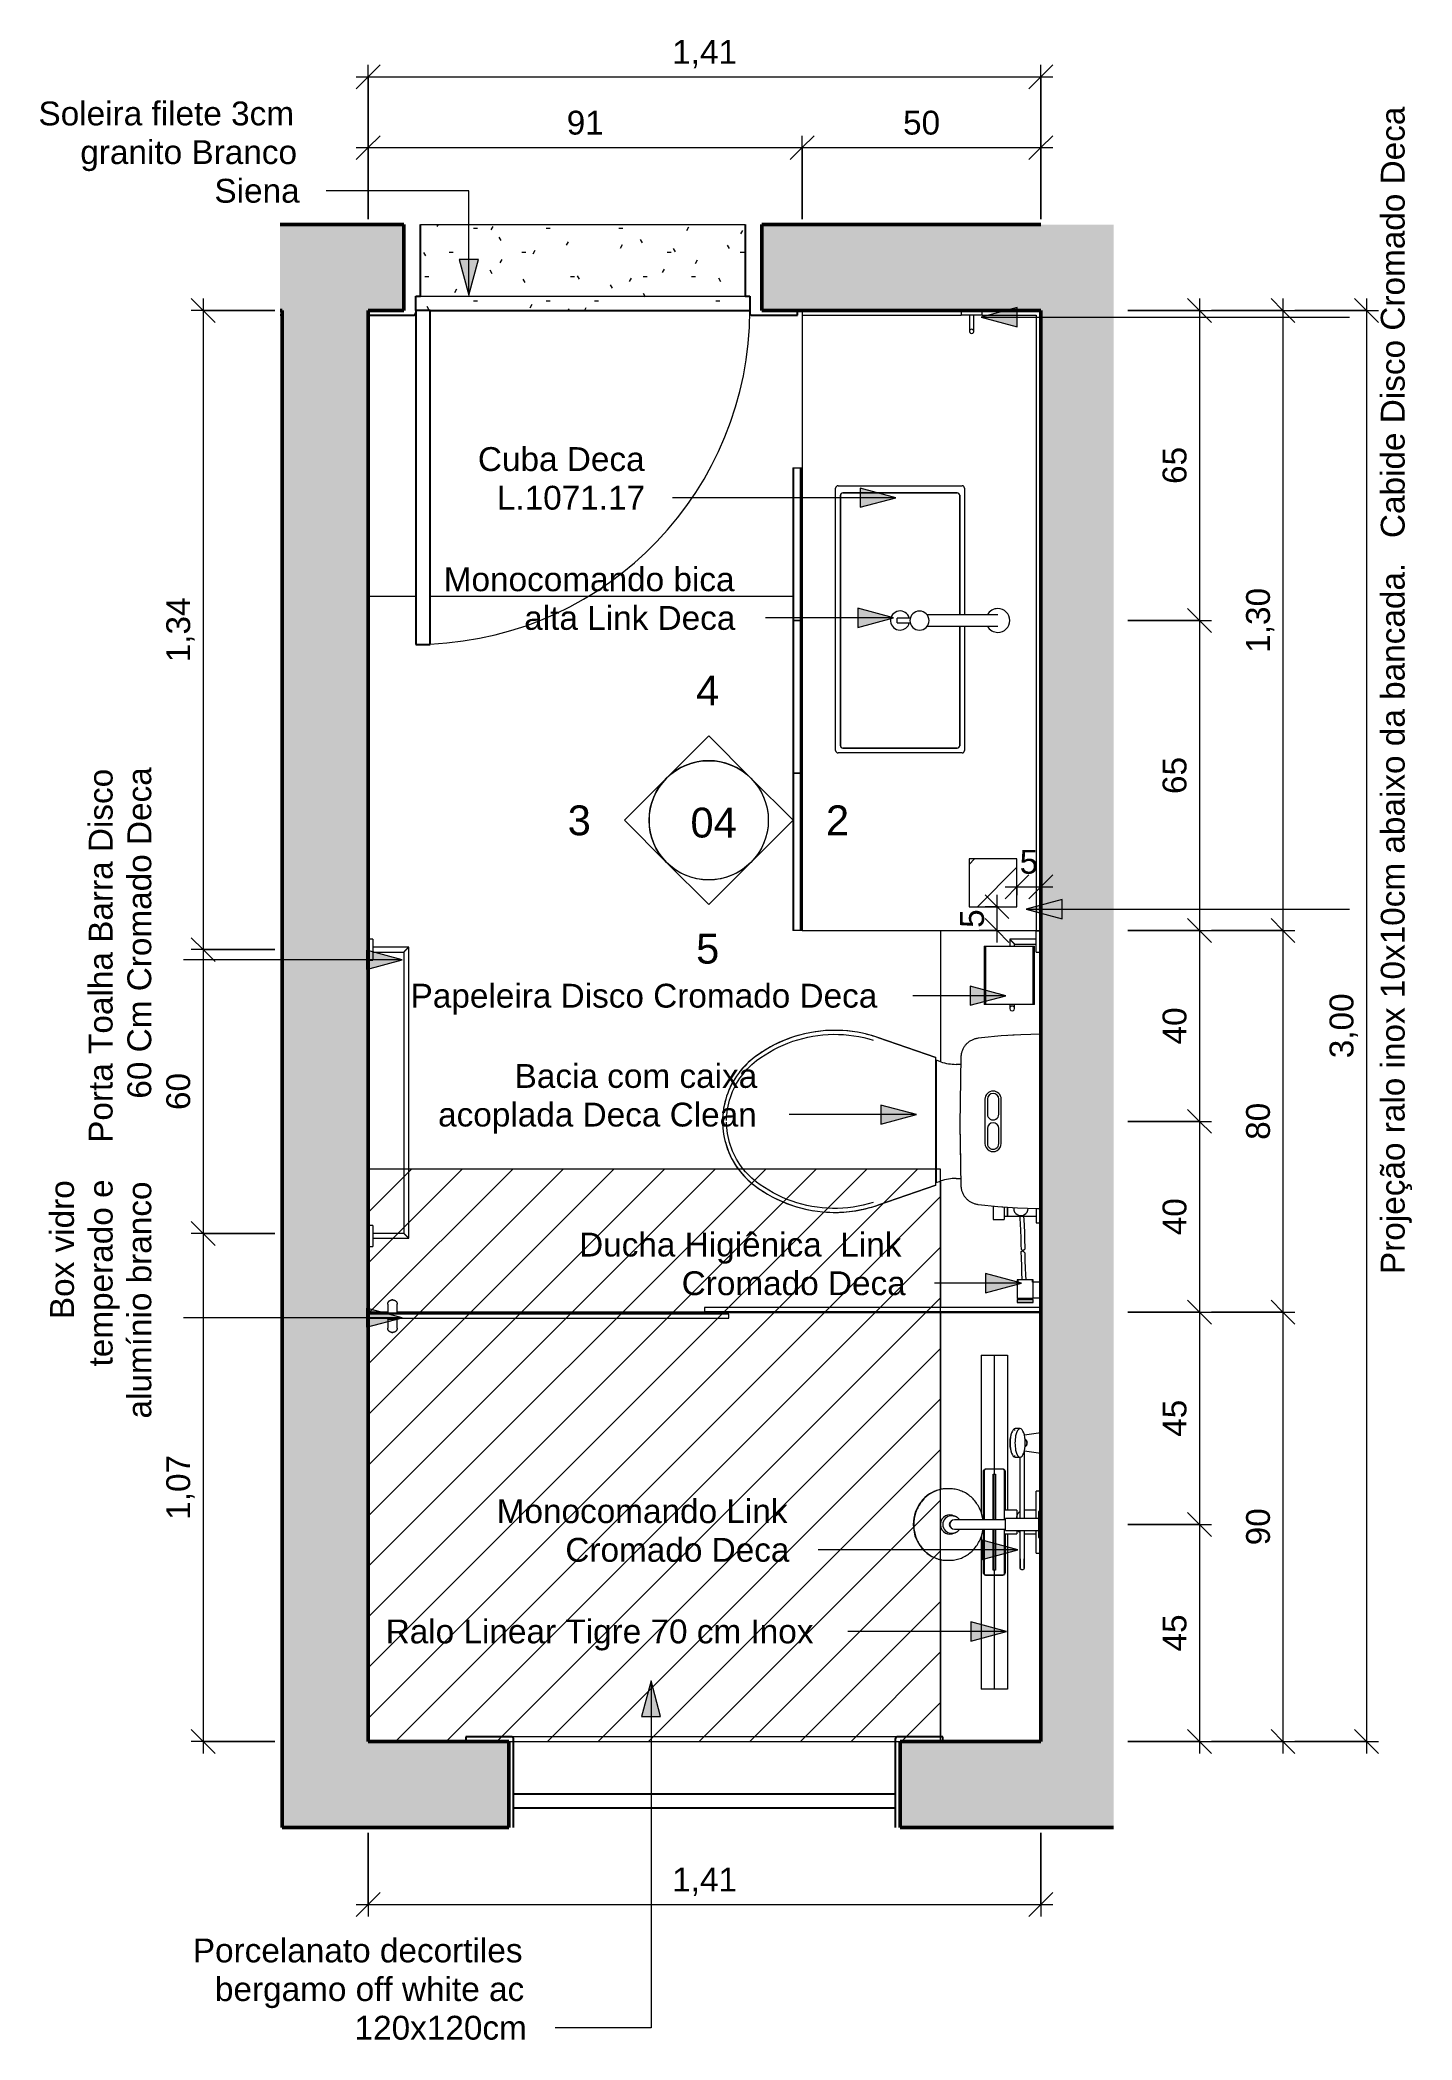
# Model space of a CAD drawing. Header units: millimetres. Extents: x 12743 to 28099, y -16955 to 3225.
# Drawn here: x 25223 to 28099, y -16955 to -12763 of the extents above.
import ezdxf

# ---------------------------------------------------------------- set-up
doc = ezdxf.new("R2010")
doc.units = ezdxf.units.MM
for name, color, linetype, lineweight in [('A-ANNO-DIMS', 211, 'Continuous', 9), ('A-ANNO-DIMS-25', 211, 'Continuous', 9), ('A-DETL-GENF', 92, 'Continuous', 9), ('A-DETL-THIN', 151, 'Continuous', 9), ('A-DOOR', 31, 'Continuous', 9), ('A-FLOR', 192, 'Continuous', 25), ('A-FLOR-PATT', 8, 'Continuous', 25), ('A-GENM', 13, 'Continuous', 9), ('A-GLAZ', 151, 'Continuous', 9), ('A-WALL', 113, 'Continuous', 25), ('A-WALL-PATT', 111, 'Continuous', 25), ('G-ANNO-SYMB', 111, 'Continuous', 9), ('G-ANNO-TEXT', 231, 'Continuous', 9), ('I-FURN', 30, 'Continuous', 9), ('P-SANR-FIXT', 6, 'Continuous', 9)]:
    doc.layers.add(name, color=color, linetype=linetype, lineweight=lineweight)
doc.styles.add('@Arial Unicode MS', font='ARIALUNI.TTF', dxfattribs={"height": 50})
doc.styles.add('Arial', font='arial.ttf', dxfattribs={"height": 50})
doc.styles.add('Arial_1', font='arial.ttf', dxfattribs={"height": 62.5})
doc.dimstyles.new('CRT_-__Metros_-_Linha_de_chamada_3_5_mm', dxfattribs={"dimscale": 304.8, "dimtxt": 50.292243, "dimasz": 0.164042, "dimexe": 0.082021, "dimexo": 0.0625, "dimgap": 0.04101, "dimtad": 1, "dimlfac": 0.001, "dimrnd": 0.01, "dimzin": 0, "dimdsep": 46, "dimtxsty": '@Arial Unicode MS', "dimblk1": 'OBLIQUE', "dimblk2": 'OBLIQUE', "dimsah": 1, "dimcen": 0.09, "dimdle": 0.082021, "dimazin": 0, "dimtfac": 1, "dimtdec": 4, "dimtix": 1, "dimtmove": 0, "dimatfit": 3, "dimfxl": 0.492126, "dimfxlon": 1, "dimtvp": 1, "dimtolj": 1, "dimtzin": 0, "dimarcsym": 2})
doc.dimstyles.new('CRT_-__Metros_-_Linha_de_chamada_3_5_mm_1', dxfattribs={"dimscale": 304.8, "dimtxt": 50.292243, "dimasz": 0.164042, "dimexe": 0.082021, "dimexo": 0.0625, "dimgap": 0.04101, "dimtad": 1, "dimdec": 0, "dimlfac": 0.1, "dimdsep": 46, "dimtxsty": '@Arial Unicode MS', "dimblk1": 'OBLIQUE', "dimblk2": 'OBLIQUE', "dimsah": 1, "dimcen": 0.09, "dimdle": 0.082021, "dimazin": 0, "dimtfac": 1, "dimtdec": 4, "dimtix": 1, "dimtmove": 0, "dimatfit": 3, "dimfxl": 0.492126, "dimfxlon": 1, "dimtvp": 1, "dimtolj": 1, "dimtzin": 0, "dimarcsym": 2})
pattern_1 = [(45, (25115.86, 0), (-53.033, 53.033), [])]

msp = doc.modelspace()

# ---------------------------------------------------------------- texts
at = {"layer": 'G-ANNO-TEXT', "color": 7, "char_height": 50, "attachment_point": 1, "style": 'Arial'}
for s, insert, width in [('Soleira filete 3cm ', (25220.319, -12891.725), 669.40906), ('granito Branco ', (25307.963, -12972.754), 563.18547), ('Siena', (25589.082, -13053.783), 222.46828), ('Cuba Deca ', (26141.368, -13616.251), 432.91125), ('L.1071.17', (26181.056, -13697.279), 384.81), ('Monocomando bica ', (26069.759, -13868.218), 755.59047), ('alta Link Deca', (26238.431, -13949.246), 551.16016), ('Papeleira Disco Cromado Deca', (26000.299, -14741.21), 1214.55656), ('Bacia com caixa ', (26218.371, -14909.421), 635.33734), ('acoplada Deca Clean', (26057.967, -14990.45), 829.74656), ('Ducha Higiênica  Link ', (26353.519, -15262.945), 841.77187), ('Cromado Deca', (26568.493, -15343.974), 581.22344), ('Monocomando Link ', (26180.775, -15821.78), 755.59047), ('Cromado Deca', (26324.643, -15902.808), 581.22344), ('Ralo Linear Tigre 70 cm Inox', (25948.015, -16073.908), 1112.34141), ('Porcelanato decortiles ', (25543.824, -16742.643), 859.80984), ('bergamo off white ac ', (25590.126, -16823.672), 803.69172), ('120x120cm', (25882.822, -16904.7), 448.945)]:
    msp.add_mtext(s, dxfattribs=dict(at, insert=insert, width=width))
at = {"layer": 'G-ANNO-TEXT', "color": 7, "char_height": 50, "attachment_point": 1, "rotation": 90, "style": 'Arial'}
for s, insert, width in [('Cabide Disco Cromado Deca', (28033.895, -13806.883), 1122.3625), ('Projeção ralo inox 10x10cm abaixo da bancada.', (28033.895, -15349.635), 1853.90234), ('Porta Toalha Barra Disco ', (25325.614, -15074.681), 972.04609), ('60 Cm Cromado Deca', (25406.643, -14982.077), 859.80984), ('Box vidro ', (25244.614, -15444.244), 364.76781), ('temperado e ', (25325.643, -15543.463), 485.02094), ('alumínio branco', (25406.671, -15652.603), 617.29937)]:
    msp.add_mtext(s, dxfattribs=dict(at, insert=insert, width=width))

# ---------------------------------------------------------------- blocks, each defined once
blk = doc.blocks.new('CRT_JAN_Correr_Vidro e Madeira_4 Folhas - 280x160-3756827-PLANTA BANHEIRO')
at = {"layer": 'A-GLAZ', "lineweight": 25}
for p, q in [((-1508.2, 100), (-1503.6, 100)), ((-1508.2, -90.2), (-1508.2, -90))]:
    blk.add_line(p, q, dxfattribs=at)
blk = doc.blocks.new('CRT_POR_Abrir_1 Folha_Madeira - 70 x 210 cm-3907158-PLANTA BANHEIRO')
at = {"layer": 'A-DOOR', "lineweight": 25}
for p, q in [((-450, 90.2), (-450, 90)), ((-340, -60), (-340, 90.2)), ((340, 90.2), (340, -60)), ((450, 90), (450, 90.2)), ((-350, -90), (-350, -60)), ((-350, -60), (-340, -60)), ((340, -60), (350, -60)), ((350, -60), (350, -95)), ((-450, -100), (-355, -100)), ((-320, -90), (-350, -90)), ((-350, -90), (-350, -790)), ((-320, -790), (-320, -90)), ((355, -100), (450, -100)), ((450, -100), (450, -90)), ((-350, -790), (-320, -790))]:
    blk.add_line(p, q, dxfattribs=at)
at = {"layer": 'A-DOOR'}
for p, q in [((-340, 90), (340, 90)), ((-350, -90), (350, -90)), ((-350, -90), (-350, -790))]:
    blk.add_line(p, q, dxfattribs=at)
at = {"layer": 'A-DOOR', "lineweight": 25}
for centre, start, end in [((-355, -95), 270, 360), ((355, -95), 180, 270)]:
    blk.add_arc(centre, 5, start, end, dxfattribs=at)
at = {"layer": 'A-DOOR'}
blk.add_arc((-350, -90), 700, 272.46, 0, dxfattribs=at)
blk = doc.blocks.new('CRT_MGN_BNH_Box frontal F1 Tec-Vidro - CRT_MGN_BNH_Box frontal F1 Tec-Vidro-3529761-PLANTA BANHEIRO')
at = {"layer": 'A-GENM', "color": 9}
for p, q in [((-664, 13.3), (-664, -5.6)), ((-644, -5.6), (-644, 13.3)), ((-644, -5.6), (-664, -5.6)), ((-664, -17.8), (-664, -36.7)), ((-644, -17.8), (-664, -17.8)), ((-644, -36.7), (-644, -17.8))]:
    blk.add_line(p, q, dxfattribs=at)
at = {"layer": 'A-GENM', "color": 9, "flags": 128}
for points in [[(-664, 13.3), (-664, 13.7), (-664, 14.1), (-663.9, 14.4), (-663.9, 14.8), (-663.8, 15.1), (-663.7, 15.5), (-663.6, 15.8), (-663.5, 16.2), (-663.4, 16.5), (-663.3, 16.8), (-663.1, 17.2), (-663, 17.5), (-662.8, 17.8), (-662.6, 18.1), (-662.4, 18.4), (-662.2, 18.7), (-662, 19), (-661.8, 19.3), (-661.5, 19.5), (-661.3, 19.8), (-661, 20), (-660.7, 20.3), (-660.5, 20.5), (-660.2, 20.7), (-659.9, 20.9), (-659.6, 21.1), (-659.2, 21.3), (-658.9, 21.4), (-658.6, 21.6), (-658.3, 21.7), (-657.9, 21.9), (-657.6, 22), (-657.2, 22.1), (-656.9, 22.1), (-656.5, 22.2), (-656.2, 22.3), (-655.8, 22.3), (-655.5, 22.3), (-655.1, 22.3), (-655, 22.3)], [(-653, 22.3), (-653, 22.3), (-653, 22.3), (-653, 22.3), (-653, 22.3), (-653, 22.3), (-653, 22.3), (-653, 22.3), (-653.1, 22.3), (-653.1, 22.3), (-653.1, 22.3), (-653.1, 22.3), (-653.1, 22.3), (-653.1, 22.3), (-653.2, 22.3), (-653.2, 22.3), (-653.2, 22.3), (-653.2, 22.3), (-653.2, 22.3), (-653.3, 22.3), (-653.3, 22.3), (-653.3, 22.3), (-653.4, 22.3), (-653.4, 22.3), (-653.4, 22.3), (-653.5, 22.3), (-653.5, 22.3), (-653.5, 22.3), (-653.6, 22.3), (-653.6, 22.3), (-653.6, 22.3), (-653.7, 22.3), (-653.7, 22.3), (-653.8, 22.3), (-653.8, 22.3), (-653.8, 22.3), (-653.9, 22.3), (-653.9, 22.3), (-653.9, 22.3), (-654, 22.3), (-654, 22.3), (-654.1, 22.3), (-654.1, 22.3), (-654.1, 22.3), (-654.2, 22.3), (-654.2, 22.3), (-654.3, 22.3), (-654.3, 22.3), (-654.3, 22.3), (-654.4, 22.3), (-654.4, 22.3), (-654.5, 22.3), (-654.5, 22.3), (-654.5, 22.3), (-654.6, 22.3), (-654.6, 22.3), (-654.6, 22.3), (-654.7, 22.3), (-654.7, 22.3), (-654.7, 22.3), (-654.7, 22.3), (-654.8, 22.3), (-654.8, 22.3), (-654.8, 22.3), (-654.8, 22.3), (-654.9, 22.3), (-654.9, 22.3), (-654.9, 22.3), (-654.9, 22.3), (-654.9, 22.3), (-654.9, 22.3), (-655, 22.3), (-655, 22.3), (-655, 22.3), (-655, 22.3), (-655, 22.3), (-655, 22.3), (-655, 22.3), (-655, 22.3)], [(-655, 22.3), (-655, 22.3), (-655, 22.3), (-655, 22.3), (-655, 22.3), (-655, 22.3), (-655, 22.3), (-655, 22.3), (-654.9, 22.3), (-654.9, 22.3), (-654.9, 22.3), (-654.9, 22.3), (-654.9, 22.3), (-654.9, 22.3), (-654.8, 22.3), (-654.8, 22.3), (-654.8, 22.3), (-654.8, 22.3), (-654.8, 22.3), (-654.7, 22.3), (-654.7, 22.3), (-654.7, 22.3), (-654.6, 22.3), (-654.6, 22.3), (-654.6, 22.3), (-654.5, 22.3), (-654.5, 22.3), (-654.5, 22.3), (-654.4, 22.3), (-654.4, 22.3), (-654.4, 22.3), (-654.3, 22.3), (-654.3, 22.3), (-654.2, 22.3), (-654.2, 22.3), (-654.2, 22.3), (-654.1, 22.3), (-654.1, 22.3), (-654.1, 22.3), (-654, 22.3), (-654, 22.3), (-653.9, 22.3), (-653.9, 22.3), (-653.9, 22.3), (-653.8, 22.3), (-653.8, 22.3), (-653.7, 22.3), (-653.7, 22.3), (-653.7, 22.3), (-653.6, 22.3), (-653.6, 22.3), (-653.5, 22.3), (-653.5, 22.3), (-653.5, 22.3), (-653.4, 22.3), (-653.4, 22.3), (-653.4, 22.3), (-653.3, 22.3), (-653.3, 22.3), (-653.3, 22.3), (-653.3, 22.3), (-653.2, 22.3), (-653.2, 22.3), (-653.2, 22.3), (-653.2, 22.3), (-653.1, 22.3), (-653.1, 22.3), (-653.1, 22.3), (-653.1, 22.3), (-653.1, 22.3), (-653.1, 22.3), (-653, 22.3), (-653, 22.3), (-653, 22.3), (-653, 22.3), (-653, 22.3), (-653, 22.3), (-653, 22.3), (-653, 22.3)], [(-653, 22.3), (-652.6, 22.3), (-652.3, 22.3), (-651.9, 22.3), (-651.6, 22.2), (-651.2, 22.2), (-650.9, 22.1), (-650.5, 22), (-650.2, 21.9), (-649.8, 21.8), (-649.5, 21.6), (-649.2, 21.5), (-648.8, 21.3), (-648.5, 21.2), (-648.2, 21), (-647.9, 20.8), (-647.6, 20.6), (-647.3, 20.3), (-647.1, 20.1), (-646.8, 19.9), (-646.5, 19.6), (-646.3, 19.3), (-646.1, 19.1), (-645.8, 18.8), (-645.6, 18.5), (-645.4, 18.2), (-645.2, 17.9), (-645.1, 17.6), (-644.9, 17.3), (-644.7, 16.9), (-644.6, 16.6), (-644.5, 16.3), (-644.4, 15.9), (-644.3, 15.6), (-644.2, 15.2), (-644.1, 14.9), (-644.1, 14.5), (-644, 14.2), (-644, 13.8), (-644, 13.4), (-644, 13.3)], [(-663, -7.7), (-663, -7.7), (-663, -7.7), (-663.1, -7.7), (-663.1, -7.6), (-663.2, -7.6), (-663.2, -7.6), (-663.2, -7.6), (-663.3, -7.6), (-663.3, -7.6), (-663.4, -7.6), (-663.4, -7.6), (-663.4, -7.5), (-663.5, -7.5), (-663.5, -7.5), (-663.5, -7.5), (-663.6, -7.5), (-663.6, -7.4), (-663.6, -7.4), (-663.7, -7.4), (-663.7, -7.3), (-663.7, -7.3), (-663.8, -7.3), (-663.8, -7.2), (-663.8, -7.2), (-663.8, -7.2), (-663.9, -7.1), (-663.9, -7.1), (-663.9, -7.1), (-663.9, -7), (-663.9, -7), (-663.9, -6.9), (-664, -6.9), (-664, -6.9), (-664, -6.8), (-664, -6.8), (-664, -6.7), (-664, -6.7), (-664, -6.7), (-664, -6.6), (-664, -6.6), (-664, -6.5), (-664, -6.5), (-664, -6.5), (-664, -6.4), (-664, -6.4), (-664, -6.3), (-664, -6.3), (-663.9, -6.2), (-663.9, -6.2), (-663.9, -6.2), (-663.9, -6.1), (-663.9, -6.1), (-663.8, -6.1), (-663.8, -6), (-663.8, -6), (-663.8, -6), (-663.7, -5.9), (-663.7, -5.9), (-663.7, -5.9), (-663.7, -5.8), (-663.6, -5.8), (-663.6, -5.8), (-663.6, -5.8), (-663.5, -5.7), (-663.5, -5.7), (-663.5, -5.7), (-663.4, -5.7), (-663.4, -5.7), (-663.3, -5.6), (-663.3, -5.6), (-663.3, -5.6), (-663.2, -5.6), (-663.2, -5.6), (-663.1, -5.6), (-663.1, -5.6), (-663.1, -5.6), (-663, -5.6), (-663, -5.6), (-663, -5.6)], [(-663, -17.8), (-663, -17.8), (-663, -17.8), (-663.1, -17.7), (-663.1, -17.7), (-663.2, -17.7), (-663.2, -17.7), (-663.2, -17.7), (-663.3, -17.7), (-663.3, -17.7), (-663.4, -17.7), (-663.4, -17.7), (-663.4, -17.6), (-663.5, -17.6), (-663.5, -17.6), (-663.5, -17.6), (-663.6, -17.5), (-663.6, -17.5), (-663.6, -17.5), (-663.7, -17.5), (-663.7, -17.4), (-663.7, -17.4), (-663.8, -17.4), (-663.8, -17.3), (-663.8, -17.3), (-663.8, -17.3), (-663.9, -17.2), (-663.9, -17.2), (-663.9, -17.2), (-663.9, -17.1), (-663.9, -17.1), (-663.9, -17), (-664, -17), (-664, -17), (-664, -16.9), (-664, -16.9), (-664, -16.8), (-664, -16.8), (-664, -16.8), (-664, -16.7), (-664, -16.7), (-664, -16.6), (-664, -16.6), (-664, -16.6), (-664, -16.5), (-664, -16.5), (-664, -16.4), (-664, -16.4), (-663.9, -16.3), (-663.9, -16.3), (-663.9, -16.3), (-663.9, -16.2), (-663.9, -16.2), (-663.8, -16.2), (-663.8, -16.1), (-663.8, -16.1), (-663.8, -16.1), (-663.7, -16), (-663.7, -16), (-663.7, -16), (-663.7, -15.9), (-663.6, -15.9), (-663.6, -15.9), (-663.6, -15.9), (-663.5, -15.8), (-663.5, -15.8), (-663.5, -15.8), (-663.4, -15.8), (-663.4, -15.8), (-663.3, -15.7), (-663.3, -15.7), (-663.3, -15.7), (-663.2, -15.7), (-663.2, -15.7), (-663.1, -15.7), (-663.1, -15.7), (-663.1, -15.7), (-663, -15.7), (-663, -15.7), (-663, -15.7)], [(-655, -45.7), (-655.4, -45.7), (-655.7, -45.6), (-656.1, -45.6), (-656.4, -45.5), (-656.8, -45.5), (-657.1, -45.4), (-657.5, -45.3), (-657.8, -45.2), (-658.2, -45.1), (-658.5, -44.9), (-658.8, -44.8), (-659.2, -44.6), (-659.5, -44.5), (-659.8, -44.3), (-660.1, -44.1), (-660.4, -43.9), (-660.7, -43.7), (-660.9, -43.4), (-661.2, -43.2), (-661.5, -42.9), (-661.7, -42.7), (-661.9, -42.4), (-662.2, -42.1), (-662.4, -41.8), (-662.6, -41.5), (-662.8, -41.2), (-662.9, -40.9), (-663.1, -40.6), (-663.3, -40.3), (-663.4, -39.9), (-663.5, -39.6), (-663.6, -39.2), (-663.7, -38.9), (-663.8, -38.5), (-663.9, -38.2), (-663.9, -37.8), (-664, -37.5), (-664, -37.1), (-664, -36.8), (-664, -36.7)], [(-645, -5.6), (-645.1, -5.6), (-645.1, -5.6), (-645.1, -5.6), (-645.2, -5.6), (-645.2, -5.6), (-645.3, -5.6), (-645.4, -5.6), (-645.5, -5.6), (-645.6, -5.6), (-645.8, -5.6), (-645.9, -5.6), (-646.1, -5.6), (-646.2, -5.6), (-646.4, -5.6), (-646.6, -5.6), (-646.8, -5.6), (-647, -5.6), (-647.3, -5.6), (-647.5, -5.6), (-647.8, -5.6), (-648, -5.6), (-648.3, -5.6), (-648.6, -5.6), (-648.9, -5.6), (-649.2, -5.6), (-649.5, -5.6), (-649.8, -5.6), (-650.1, -5.6), (-650.4, -5.6), (-650.8, -5.6), (-651.1, -5.6), (-651.4, -5.6), (-651.8, -5.6), (-652.1, -5.6), (-652.5, -5.6), (-652.8, -5.6), (-653.2, -5.6), (-653.5, -5.6), (-653.9, -5.6), (-654.3, -5.6), (-654.6, -5.6), (-655, -5.6), (-655.3, -5.6), (-655.7, -5.6), (-656, -5.6), (-656.4, -5.6), (-656.7, -5.6), (-657.1, -5.6), (-657.4, -5.6), (-657.7, -5.6), (-658, -5.6), (-658.4, -5.6), (-658.7, -5.6), (-659, -5.6), (-659.3, -5.6), (-659.6, -5.6), (-659.8, -5.6), (-660.1, -5.6), (-660.4, -5.6), (-660.6, -5.6), (-660.8, -5.6), (-661.1, -5.6), (-661.3, -5.6), (-661.5, -5.6), (-661.7, -5.6), (-661.8, -5.6), (-662, -5.6), (-662.2, -5.6), (-662.3, -5.6), (-662.4, -5.6), (-662.5, -5.6), (-662.6, -5.6), (-662.7, -5.6), (-662.8, -5.6), (-662.9, -5.6), (-662.9, -5.6), (-662.9, -5.6), (-662.9, -5.6), (-663, -5.6)], [(-663, -5.6), (-662.9, -5.6), (-662.9, -5.6), (-662.9, -5.6), (-662.8, -5.6), (-662.8, -5.6), (-662.7, -5.6), (-662.6, -5.6), (-662.5, -5.6), (-662.4, -5.6), (-662.2, -5.6), (-662.1, -5.6), (-661.9, -5.6)], [(-663, -17.8), (-662.9, -17.8), (-662.9, -17.8), (-662.9, -17.8), (-662.8, -17.8), (-662.8, -17.8), (-662.7, -17.8), (-662.6, -17.8), (-662.5, -17.8), (-662.4, -17.8), (-662.2, -17.8), (-662.1, -17.8), (-661.9, -17.8), (-661.8, -17.8), (-661.6, -17.8), (-661.4, -17.8), (-661.2, -17.8), (-661, -17.8), (-660.7, -17.8), (-660.5, -17.8), (-660.2, -17.8), (-660, -17.8), (-659.7, -17.8), (-659.4, -17.8), (-659.1, -17.8), (-658.8, -17.8), (-658.5, -17.8), (-658.2, -17.8), (-657.9, -17.8), (-657.6, -17.8), (-657.2, -17.8), (-656.9, -17.8), (-656.6, -17.8), (-656.2, -17.8), (-655.9, -17.8), (-655.5, -17.8), (-655.2, -17.8), (-654.8, -17.8), (-654.5, -17.8), (-654.1, -17.8), (-653.7, -17.8), (-653.4, -17.8), (-653, -17.8), (-652.7, -17.8), (-652.3, -17.8), (-652, -17.8), (-651.6, -17.8), (-651.3, -17.8), (-650.9, -17.8), (-650.6, -17.8), (-650.3, -17.8), (-650, -17.8), (-649.6, -17.8), (-649.3, -17.8), (-649, -17.8), (-648.7, -17.8), (-648.4, -17.8), (-648.2, -17.8), (-647.9, -17.8), (-647.6, -17.8), (-647.4, -17.8), (-647.2, -17.8), (-646.9, -17.8), (-646.7, -17.8), (-646.5, -17.8), (-646.3, -17.8), (-646.2, -17.8), (-646, -17.8), (-645.8, -17.8), (-645.7, -17.8), (-645.6, -17.8), (-645.5, -17.8), (-645.4, -17.8), (-645.3, -17.8), (-645.2, -17.8), (-645.1, -17.8), (-645.1, -17.8), (-645.1, -17.8), (-645.1, -17.8), (-645, -17.8)], [(-661.8, -17.8), (-662, -17.8), (-662.2, -17.8), (-662.3, -17.8), (-662.4, -17.8), (-662.5, -17.8), (-662.6, -17.8), (-662.7, -17.8), (-662.8, -17.8), (-662.9, -17.8), (-662.9, -17.8), (-662.9, -17.8), (-662.9, -17.8), (-663, -17.8)], [(-644, -36.7), (-644, -37), (-644, -37.4), (-644.1, -37.7), (-644.1, -38.1), (-644.2, -38.4), (-644.3, -38.8), (-644.4, -39.1), (-644.5, -39.5), (-644.6, -39.8), (-644.7, -40.2), (-644.9, -40.5), (-645, -40.8), (-645.2, -41.1), (-645.4, -41.4), (-645.6, -41.7), (-645.8, -42), (-646, -42.3), (-646.2, -42.6), (-646.5, -42.9), (-646.7, -43.1), (-647, -43.4), (-647.3, -43.6), (-647.5, -43.8), (-647.8, -44), (-648.1, -44.2), (-648.4, -44.4), (-648.8, -44.6), (-649.1, -44.8), (-649.4, -44.9), (-649.7, -45), (-650.1, -45.2), (-650.4, -45.3), (-650.8, -45.4), (-651.1, -45.5), (-651.5, -45.5), (-651.8, -45.6), (-652.2, -45.6), (-652.5, -45.6), (-652.9, -45.7), (-653, -45.7)], [(-646.2, -5.6), (-646, -5.6), (-645.8, -5.6), (-645.7, -5.6), (-645.6, -5.6), (-645.5, -5.6), (-645.4, -5.6), (-645.3, -5.6), (-645.2, -5.6), (-645.1, -5.6), (-645.1, -5.6), (-645.1, -5.6), (-645.1, -5.6), (-645, -5.6)], [(-645, -17.8), (-645.1, -17.8), (-645.1, -17.8), (-645.1, -17.8), (-645.2, -17.8), (-645.2, -17.8), (-645.3, -17.8), (-645.4, -17.8), (-645.5, -17.8), (-645.6, -17.8), (-645.8, -17.8), (-645.9, -17.8), (-646.1, -17.8)], [(-645, -5.6), (-645, -5.6), (-645, -5.6), (-644.9, -5.6), (-644.9, -5.6), (-644.8, -5.6), (-644.8, -5.6), (-644.8, -5.6), (-644.7, -5.6), (-644.7, -5.6), (-644.6, -5.6), (-644.6, -5.7), (-644.6, -5.7), (-644.5, -5.7), (-644.5, -5.7), (-644.5, -5.7), (-644.4, -5.8), (-644.4, -5.8), (-644.4, -5.8), (-644.3, -5.8), (-644.3, -5.9), (-644.3, -5.9), (-644.2, -5.9), (-644.2, -6), (-644.2, -6), (-644.2, -6), (-644.1, -6.1), (-644.1, -6.1), (-644.1, -6.2), (-644.1, -6.2), (-644.1, -6.2), (-644.1, -6.3), (-644, -6.3), (-644, -6.3), (-644, -6.4), (-644, -6.4), (-644, -6.5), (-644, -6.5), (-644, -6.6), (-644, -6.6), (-644, -6.6), (-644, -6.7), (-644, -6.7), (-644, -6.8), (-644, -6.8), (-644, -6.8), (-644, -6.9), (-644, -6.9), (-644.1, -7), (-644.1, -7), (-644.1, -7), (-644.1, -7.1), (-644.1, -7.1), (-644.2, -7.2), (-644.2, -7.2), (-644.2, -7.2), (-644.2, -7.3), (-644.3, -7.3), (-644.3, -7.3), (-644.3, -7.4), (-644.3, -7.4), (-644.4, -7.4), (-644.4, -7.4), (-644.4, -7.5), (-644.5, -7.5), (-644.5, -7.5), (-644.5, -7.5), (-644.6, -7.5), (-644.6, -7.6), (-644.7, -7.6), (-644.7, -7.6), (-644.7, -7.6), (-644.8, -7.6), (-644.8, -7.6), (-644.9, -7.6), (-644.9, -7.6), (-644.9, -7.7), (-645, -7.7), (-645, -7.7), (-645, -7.7)], [(-645, -15.7), (-645, -15.7), (-645, -15.7), (-644.9, -15.7), (-644.9, -15.7), (-644.8, -15.7), (-644.8, -15.7), (-644.8, -15.7), (-644.7, -15.7), (-644.7, -15.7), (-644.6, -15.7), (-644.6, -15.8), (-644.6, -15.8), (-644.5, -15.8), (-644.5, -15.8), (-644.5, -15.8), (-644.4, -15.9), (-644.4, -15.9), (-644.4, -15.9), (-644.3, -15.9), (-644.3, -16), (-644.3, -16), (-644.2, -16), (-644.2, -16.1), (-644.2, -16.1), (-644.2, -16.1), (-644.1, -16.2), (-644.1, -16.2), (-644.1, -16.3), (-644.1, -16.3), (-644.1, -16.3), (-644.1, -16.4), (-644, -16.4), (-644, -16.4), (-644, -16.5), (-644, -16.5), (-644, -16.6), (-644, -16.6), (-644, -16.7), (-644, -16.7), (-644, -16.7), (-644, -16.8), (-644, -16.8), (-644, -16.9), (-644, -16.9), (-644, -16.9), (-644, -17), (-644, -17), (-644.1, -17.1), (-644.1, -17.1), (-644.1, -17.1), (-644.1, -17.2), (-644.1, -17.2), (-644.2, -17.3), (-644.2, -17.3), (-644.2, -17.3), (-644.2, -17.4), (-644.3, -17.4), (-644.3, -17.4), (-644.3, -17.5), (-644.3, -17.5), (-644.4, -17.5), (-644.4, -17.5), (-644.4, -17.6), (-644.5, -17.6), (-644.5, -17.6), (-644.5, -17.6), (-644.6, -17.6), (-644.6, -17.7), (-644.7, -17.7), (-644.7, -17.7), (-644.7, -17.7), (-644.8, -17.7), (-644.8, -17.7), (-644.9, -17.7), (-644.9, -17.7), (-644.9, -17.8), (-645, -17.8), (-645, -17.8), (-645, -17.8)], [(-655, -45.7), (-655, -45.7), (-655, -45.7), (-655, -45.7), (-655, -45.7), (-655, -45.7), (-655, -45.7), (-655, -45.7), (-654.9, -45.7), (-654.9, -45.7), (-654.9, -45.7), (-654.9, -45.7), (-654.9, -45.7), (-654.9, -45.7), (-654.8, -45.7), (-654.8, -45.7), (-654.8, -45.7), (-654.8, -45.7), (-654.8, -45.7), (-654.7, -45.7), (-654.7, -45.7), (-654.7, -45.7), (-654.6, -45.7), (-654.6, -45.7), (-654.6, -45.7), (-654.5, -45.7), (-654.5, -45.7), (-654.5, -45.7), (-654.4, -45.7), (-654.4, -45.7), (-654.4, -45.7), (-654.3, -45.7), (-654.3, -45.7), (-654.2, -45.7), (-654.2, -45.7), (-654.2, -45.7), (-654.1, -45.7), (-654.1, -45.7), (-654.1, -45.7), (-654, -45.7), (-654, -45.7), (-653.9, -45.7), (-653.9, -45.7), (-653.9, -45.7), (-653.8, -45.7), (-653.8, -45.7), (-653.7, -45.7), (-653.7, -45.7), (-653.7, -45.7), (-653.6, -45.7), (-653.6, -45.7), (-653.5, -45.7), (-653.5, -45.7), (-653.5, -45.7), (-653.4, -45.7), (-653.4, -45.7), (-653.4, -45.7), (-653.3, -45.7), (-653.3, -45.7), (-653.3, -45.7), (-653.3, -45.7), (-653.2, -45.7), (-653.2, -45.7), (-653.2, -45.7), (-653.2, -45.7), (-653.1, -45.7), (-653.1, -45.7), (-653.1, -45.7), (-653.1, -45.7), (-653.1, -45.7), (-653.1, -45.7), (-653, -45.7), (-653, -45.7), (-653, -45.7), (-653, -45.7), (-653, -45.7), (-653, -45.7), (-653, -45.7), (-653, -45.7)], [(-653, -45.7), (-653, -45.7), (-653, -45.7), (-653, -45.7), (-653, -45.7), (-653, -45.7), (-653, -45.7), (-653, -45.7), (-653.1, -45.7), (-653.1, -45.7), (-653.1, -45.7), (-653.1, -45.7), (-653.1, -45.7), (-653.1, -45.7), (-653.2, -45.7), (-653.2, -45.7), (-653.2, -45.7), (-653.2, -45.7), (-653.2, -45.7), (-653.3, -45.7), (-653.3, -45.7), (-653.3, -45.7), (-653.4, -45.7), (-653.4, -45.7), (-653.4, -45.7), (-653.5, -45.7), (-653.5, -45.7), (-653.5, -45.7), (-653.6, -45.7), (-653.6, -45.7), (-653.6, -45.7), (-653.7, -45.7), (-653.7, -45.7), (-653.8, -45.7), (-653.8, -45.7), (-653.8, -45.7), (-653.9, -45.7), (-653.9, -45.7), (-653.9, -45.7), (-654, -45.7), (-654, -45.7), (-654.1, -45.7), (-654.1, -45.7), (-654.1, -45.7), (-654.2, -45.7), (-654.2, -45.7), (-654.3, -45.7), (-654.3, -45.7), (-654.3, -45.7), (-654.4, -45.7), (-654.4, -45.7), (-654.5, -45.7), (-654.5, -45.7), (-654.5, -45.7), (-654.6, -45.7), (-654.6, -45.7), (-654.6, -45.7), (-654.7, -45.7), (-654.7, -45.7), (-654.7, -45.7), (-654.7, -45.7), (-654.8, -45.7), (-654.8, -45.7), (-654.8, -45.7), (-654.8, -45.7), (-654.9, -45.7), (-654.9, -45.7), (-654.9, -45.7), (-654.9, -45.7), (-654.9, -45.7), (-654.9, -45.7), (-655, -45.7), (-655, -45.7), (-655, -45.7), (-655, -45.7), (-655, -45.7), (-655, -45.7), (-655, -45.7), (-655, -45.7)]]:
    blk.add_lwpolyline(points, dxfattribs=at)
blk = doc.blocks.new('CRT-POR-Folha-Madeira-Face Based vidro - CRT-POR-Folha-Madeira-Face Based vidro-4438601-PLANTA BANHEIRO')
at = {"layer": 'A-GENM'}
for p, q in [((1995.4, -15419.9), (1500.4, -15419.9)), ((1500.4, -15419.9), (1500.4, -15427.9)), ((1500.4, -15427.9), (1995.4, -15427.9)), ((2205.4, -15419.9), (1995.4, -15419.9)), ((1995.4, -15427.9), (2205.4, -15427.9)), ((2205.4, -15427.9), (2205.4, -15419.9))]:
    blk.add_line(p, q, dxfattribs=at)
blk = doc.blocks.new('CRT-POR-Folha-Madeira-Face Based vidro - CRT-POR-Folha-Madeira-Face Based vidro-4438602-PLANTA BANHEIRO')
at = {"layer": 'A-GENM'}
for p, q in [((1551.4, -15434), (796.4, -15434)), ((796.4, -15434), (796.4, -15442)), ((796.4, -15442), (1551.4, -15442)), ((1551.4, -15442), (1551.4, -15434))]:
    blk.add_line(p, q, dxfattribs=at)
blk = doc.blocks.new('Bacia Sanitária - Caixa acoplada-3529764-PLANTA BANHEIRO')
at = {"layer": 'P-SANR-FIXT'}
for p, q in [((171.5, -173), (78.5, -173)), ((110, -178), (78.5, -178)), ((78.5, -202), (110, -202)), ((78.5, -207), (171.5, -207)), ((171.5, -178), (140, -178)), ((140, -202), (171.5, -202)), ((5.5, -257.8), (5.5, -267.2)), ((244.5, -267.2), (244.5, -257.8)), ((-8.8, -310), (-50.6, -431.4)), ((-50.6, -431.4), (-8.8, -310)), ((-3.2, -309), (-3.5, -310)), ((0, -299.8), (-3.2, -309)), ((-3.2, -309), (225, -309)), ((225, -310), (7.1, -310)), ((225, -309), (253.2, -309)), ((242.9, -310), (225, -310)), ((253.2, -309), (250.1, -300)), ((253.5, -310), (253.2, -309)), ((300.6, -431.4), (258.8, -310)), ((258.8, -310), (300.6, -431.4))]:
    blk.add_line(p, q, dxfattribs=at)
at = {"layer": 'P-SANR-FIXT', "flags": 128}
for points in [[(-57.5, -90), (-56.7, -131.6), (-54.2, -173.1), (-50, -214.5), (-49.1, -221.6)], [(-57.5, -90), (-56.7, -131.6), (-55.6, -148.8)], [(299.1, -221.6), (303.6, -180.3), (306.4, -138.8), (307.5, -97.2), (307.5, -90)], [(305.6, -150.2), (306.4, -138.8), (307.5, -97.2), (307.5, -90)], [(-54.9, -161.7), (-54.2, -173.1), (-50, -214.5), (-49.1, -221.6)], [(299.1, -221.6), (303.6, -180.3), (304.7, -163.1)], [(-49.1, -221.6), (-48.9, -223.3), (-48.6, -224.9), (-48.2, -226.5), (-47.8, -228.1), (-47.3, -229.6), (-46.7, -231.2), (-46.1, -232.7), (-45.4, -234.2), (-44.7, -235.6), (-43.9, -237.1), (-43.1, -238.5), (-42.1, -239.8), (-41.2, -241.2), (-40.2, -242.5), (-39.1, -243.7), (-38, -244.9), (-36.8, -246.1), (-35.6, -247.2), (-34.4, -248.2), (-33.1, -249.2), (-31.7, -250.2), (-30.4, -251.1), (-29, -252), (-27.5, -252.7), (-26.1, -253.5), (-24.6, -254.2), (-23.1, -254.8), (-21.5, -255.3), (-19.9, -255.8), (-18.4, -256.2), (-16.8, -256.6), (-15.2, -256.9), (-13.5, -257.1), (-11.9, -257.3), (-10.3, -257.4), (-10, -257.4)], [(-49.1, -221.6), (-48.9, -223.3), (-48.6, -224.9), (-48.2, -226.5), (-47.8, -228.1), (-47.3, -229.6), (-46.7, -231.2), (-46.1, -232.7), (-45.4, -234.2), (-44.7, -235.6), (-43.9, -237.1), (-43.1, -238.5), (-42.1, -239.8), (-41.2, -241.2), (-40.2, -242.5), (-39.1, -243.7), (-38, -244.9), (-36.8, -246.1), (-35.6, -247.2), (-34.4, -248.2), (-33.1, -249.2), (-31.7, -250.2), (-30.4, -251.1), (-29, -252), (-27.5, -252.7), (-26.1, -253.5), (-24.6, -254.2), (-23.1, -254.8), (-21.5, -255.3), (-19.9, -255.8), (-18.4, -256.2), (-16.8, -256.6), (-15.2, -256.9), (-13.5, -257.1), (-11.9, -257.3), (-10.3, -257.4), (-10, -257.4)], [(260, -257.4), (261.7, -257.3), (263.3, -257.2), (264.9, -256.9), (266.5, -256.7), (268.1, -256.3), (269.7, -255.9), (271.3, -255.4), (272.8, -254.9), (274.4, -254.2), (275.9, -253.6), (277.3, -252.9), (278.8, -252.1), (280.2, -251.2), (281.6, -250.3), (282.9, -249.4), (284.2, -248.4), (285.4, -247.3), (286.7, -246.2), (287.8, -245.1), (288.9, -243.9), (290, -242.6), (291, -241.4), (292, -240), (292.9, -238.7), (293.8, -237.3), (294.6, -235.8), (295.3, -234.4), (296, -232.9), (296.7, -231.4), (297.2, -229.8), (297.7, -228.3), (298.2, -226.7), (298.5, -225.1), (298.9, -223.5), (299.1, -221.9), (299.1, -221.6)], [(260, -257.4), (261.7, -257.3), (263.3, -257.2), (264.9, -256.9), (266.5, -256.7), (268.1, -256.3), (269.7, -255.9), (271.3, -255.4), (272.8, -254.9), (274.4, -254.2), (275.9, -253.6), (277.3, -252.9), (278.8, -252.1), (280.2, -251.2), (281.6, -250.3), (282.9, -249.4), (284.2, -248.4), (285.4, -247.3), (286.7, -246.2), (287.8, -245.1), (288.9, -243.9), (290, -242.6), (291, -241.4), (292, -240), (292.9, -238.7), (293.8, -237.3), (294.6, -235.8), (295.3, -234.4), (296, -232.9), (296.7, -231.4), (297.2, -229.8), (297.7, -228.3), (298.2, -226.7), (298.5, -225.1), (298.9, -223.5), (299.1, -221.9), (299.1, -221.6)], [(-10, -257.4), (131.5, -260), (260, -257.4)], [(128.4, -259.9), (131.5, -260), (212.1, -258.4)], [(7.1, -310), (3.6, -310), (0.2, -310), (-2.8, -310), (-5.3, -310), (-7.2, -310), (-8.4, -310), (-8.8, -310)], [(258.8, -310), (258.4, -310), (257.2, -310), (255.3, -310), (252.8, -310), (249.8, -310), (246.4, -310), (242.9, -310)], [(-50.6, -431.4), (-54, -441.9), (-57, -452.7), (-59.6, -463.5), (-61.7, -474.4), (-63.4, -485.4), (-64.6, -496.5), (-65.4, -507.6), (-65.8, -518.7), (-65.7, -529.9), (-65.2, -541), (-64.2, -552.1), (-62.8, -563.1), (-60.9, -574.1), (-58.6, -585), (-55.9, -595.8), (-52.7, -606.4), (-49.1, -617), (-45.1, -627.3), (-40.7, -637.6), (-35.9, -647.6), (-30.6, -657.4), (-25, -667), (-19, -676.4), (-12.7, -685.6), (-8.9, -690.7)], [(-2.3, -685.7), (-8.6, -676.9), (-14.7, -668), (-20.3, -658.8), (-25.6, -649.4), (-30.5, -639.7), (-35, -629.9), (-39.1, -619.9), (-42.8, -609.8), (-46.1, -599.5), (-49, -589.1), (-51.5, -578.6), (-53.6, -568), (-55.2, -557.3), (-56.4, -546.6), (-57.1, -535.8), (-57.5, -525), (-57.4, -514.2), (-56.9, -503.4), (-55.9, -492.7), (-54.5, -482), (-52.7, -471.3), (-50.5, -460.8), (-47.8, -450.3), (-45.2, -441.6)], [(295.2, -441.6), (298.2, -451.9), (300.8, -462.4), (303, -473), (304.8, -483.6), (306.1, -494.4), (307, -505.1), (307.4, -515.9), (307.5, -526.7), (307.1, -537.5), (306.2, -548.3), (305, -559), (303.3, -569.7), (301.2, -580.2), (298.6, -590.7), (295.7, -601.1), (292.3, -611.4), (288.5, -621.5), (284.3, -631.5), (279.8, -641.2), (274.8, -650.8), (269.5, -660.2), (263.7, -669.4), (257.7, -678.3), (252.3, -685.7)], [(258.9, -690.7), (265.4, -681.7), (271.6, -672.5), (277.5, -663), (282.9, -653.3), (288, -643.4), (292.6, -633.2), (296.9, -622.9), (300.7, -612.5), (304.1, -601.9), (307.1, -591.2), (309.6, -580.3), (311.7, -569.4), (313.4, -558.4), (314.6, -547.3), (315.4, -536.2), (315.8, -525.1), (315.7, -514), (315.1, -502.9), (314.1, -491.8), (312.7, -480.7), (310.8, -469.8), (308.5, -458.9), (305.8, -448.1), (302.6, -437.4), (300.6, -431.4)], [(-8.9, -690.7), (-4.7, -696), (-0.3, -701.1), (4.3, -706), (9.1, -710.7), (14.1, -715.3), (19.2, -719.6), (24.5, -723.7), (30, -727.6), (35.6, -731.3), (41.4, -734.8), (47.3, -738), (53.4, -741), (59.5, -743.7), (65.8, -746.2), (72.1, -748.5), (78.5, -750.5), (85, -752.2), (91.6, -753.7), (98.2, -754.9), (104.9, -755.8), (111.6, -756.5), (118.3, -756.9), (125, -757), (131.8, -756.9), (138.5, -756.5), (145.2, -755.8), (151.9, -754.8), (158.5, -753.6), (165, -752.2), (171.5, -750.4), (178, -748.4), (184.3, -746.2), (190.6, -743.7), (196.7, -741), (202.8, -738), (208.7, -734.7), (214.4, -731.3), (220.1, -727.6), (225, -724.1)], [(122.9, -748.7), (118.6, -748.6), (112.2, -748.2), (105.8, -747.6), (99.5, -746.7), (93.2, -745.5), (87, -744.1), (80.8, -742.5), (74.7, -740.6), (68.6, -738.4), (62.7, -736.1), (56.8, -733.5), (51.1, -730.6), (45.5, -727.6), (40, -724.3), (34.7, -720.8), (29.4, -717), (24.4, -713.1), (19.5, -709), (14.8, -704.7), (10.2, -700.2), (5.9, -695.5), (1.7, -690.6), (-2.3, -685.7)], [(252.3, -685.7), (248.3, -690.7), (244.1, -695.5), (239.7, -700.2), (235.2, -704.7), (230.5, -709), (225.6, -713.1), (225, -713.6)], [(225, -724.1), (225.5, -723.7), (230.9, -719.5), (236, -715.2), (241, -710.7), (245.8, -705.9), (250.3, -701), (254.7, -695.9), (258.9, -690.7)], [(225, -713.6), (220.5, -717.1), (215.3, -720.8), (210, -724.3), (204.5, -727.6), (198.9, -730.6), (193.1, -733.5), (187.3, -736.1), (181.3, -738.5), (175.3, -740.6), (169.2, -742.5), (163, -744.1), (156.7, -745.5), (150.5, -746.7), (144.1, -747.6), (137.7, -748.2), (131.4, -748.6), (126.8, -748.7)]]:
    blk.add_lwpolyline(points, dxfattribs=at)
at = {"layer": 'P-SANR-FIXT'}
for centre, radius, start, end in [((78.5, -190), 17, 90, 270), ((78.5, -190), 12, 90, 270), ((110, -190), 12, 270, 90), ((140, -190), 12, 90, 270), ((171.5, -190), 17, 270, 90), ((171.5, -190), 12, 270, 90), ((-94.5, -267.2), 100, 340.9814, 0), ((344.5, -267.2), 100, 180, 199.0186), ((212.5, -522), 278.3, 160.9814, 166.6134), ((37.5, -522), 278.3, 356.4905, 19.0186), ((212.5, -522), 278.3, 172.2455, 189.1416), ((37.5, -522), 278.3, 333.9623, 350.8584), ((212.5, -522), 278.3, 194.7736, 217.3018), ((37.5, -522), 278.3, 322.6982, 328.3303), ((125, -588.7), 168.3, 217.3018, 232.3584), ((125, -588.7), 168.3, 306.5003, 322.6982), ((125, -588.7), 168.3, 239.8867, 247.4151), ((125, -588.7), 168.3, 254.9434, 277.5283), ((125, -588.7), 168.3, 285.0566, 306.5003)]:
    blk.add_arc(centre, radius, start, end, dxfattribs=at)
blk = doc.blocks.new('Janela basculante e folha fixa - 80 x 160 cm-4197805-PLANTA BANHEIRO')
at = {"layer": 'A-GLAZ', "lineweight": 25}
for p, q in [((-413.2, 100), (-508.2, 100)), ((-508.2, 100), (-508.2, 90)), ((-408.2, 90), (-408.2, 95)), ((-408.2, -90.5), (-408.2, 90)), ((391.8, 95), (391.8, 90)), ((391.8, 90), (391.8, -90.5)), ((486.8, 100), (396.8, 100)), ((491.8, 100), (486.8, 100)), ((491.8, 90), (491.8, 100)), ((-408.2, -50), (-408.2, -20)), ((-408.2, -20), (391.8, -20)), ((391.8, -20), (391.8, -50)), ((391.8, -50), (-408.2, -50)), ((-508.2, -90), (-508.2, -90.5)), ((491.8, -90.5), (491.8, -90))]:
    blk.add_line(p, q, dxfattribs=at)
at = {"layer": 'A-GLAZ'}
for p, q in [((-418.2, -90), (-418.2, 90)), ((396.8, 100), (-413.2, 100)), ((401.8, 90), (401.8, -90))]:
    blk.add_line(p, q, dxfattribs=at)
at = {"layer": 'A-GLAZ', "lineweight": 25}
for centre, start, end in [((-413.2, 95), 360, 90), ((396.8, 95), 90, 180)]:
    blk.add_arc(centre, 5, start, end, dxfattribs=at)
at = {"layer": 'A-GLAZ'}
for points in [[(-413.2, 100), (-412.7, 100), (-412.1, 99.9), (-411.3, 99.6), (-410.8, 99.4), (-410.4, 99.2), (-410.1, 98.9), (-409.7, 98.6), (-409.4, 98.3), (-409.1, 98), (-408.8, 97.5), (-408.6, 96.9), (-408.3, 96.1), (-408.2, 95.4), (-408.2, 95)], [(396.8, 100), (396.4, 100), (395.7, 99.9), (394.9, 99.6), (394.4, 99.4), (394, 99.2), (393.7, 98.9), (393.3, 98.6), (393, 98.3), (392.8, 98), (392.5, 97.5), (392.2, 96.9), (391.9, 96.1), (391.8, 95.4), (391.8, 95)]]:
    blk.add_open_spline(points, degree=3, knots=[0, 0, 0, 0, 0.166667, 0.25, 0.333333, 0.375, 0.416667, 0.5, 0.541667, 0.583333, 0.666667, 0.75, 0.833333, 1, 1, 1, 1], dxfattribs=at)
blk = doc.blocks.new('BAMCADA BANHEIRO - BAMCADA BANHEIRO-4331772-PLANTA BANHEIRO')
at = {"layer": 'I-FURN', "color": 55}
for p, q in [((-640, 127), (-640, 240)), ((-640, 240), (650, 240)), ((650, 240), (650, 250)), ((650, -250), (650, 240)), ((-282.5, -175), (-282.5, 85)), ((-277.5, 90), (-12, 90)), ((12, 90), (272.5, 90)), ((277.5, 85), (277.5, -175)), ((-640, -250), (-640, 83)), ((-12, 75), (-12, 11.3)), ((12, 11.8), (12, 75)), ((-5, -23.4), (-5, -51.1)), ((5, -51.1), (5, -23.6)), ((5, -51.1), (-5, -51.1)), ((272.5, -180), (-277.5, -180)), ((-650, -250), (-640, -250)), ((-640, -250), (650, -250)), ((-320, -252), (-320, -250)), ((0, -252), (0, -250)), ((0, -250), (0, -252)), ((320, -252), (320, -250)), ((320, -250), (320, -252)), ((650, -250), (650, -252)), ((-320, -254.5), (-320, -252)), ((-320, -252), (0, -252)), ((-320, -268), (-320, -254.5)), ((-320, -254.5), (0, -254.5)), ((-320, -270), (-320, -268)), ((0, -268), (-320, -268)), ((-320, -270), (0, -270)), ((0, -254.5), (0, -252)), ((0, -252), (320, -252)), ((0, -252), (0, -254.5)), ((0, -268), (0, -254.5)), ((0, -254.5), (320, -254.5)), ((0, -254.5), (0, -268)), ((0, -270), (0, -268)), ((320, -268), (0, -268)), ((0, -268), (0, -270)), ((0, -270), (320, -270)), ((320, -254.5), (320, -252)), ((320, -252), (650, -252)), ((320, -252), (320, -254.5)), ((320, -268), (320, -254.5)), ((320, -254.5), (650, -254.5)), ((320, -254.5), (320, -268)), ((320, -270), (320, -268)), ((650, -268), (320, -268)), ((320, -268), (320, -270)), ((320, -270), (650, -270)), ((650, -252), (650, -254.5)), ((650, -254.5), (650, -268)), ((650, -268), (650, -270))]:
    blk.add_line(p, q, dxfattribs=at)
at = {"layer": 'I-FURN', "color": 55, "flags": 128}
for points in [[(-12, 160), (-12, 159.9), (-12, 159.7), (-12, 159.4), (-12, 158.9), (-12, 158.3), (-12, 157.6), (-12, 156.7), (-12, 155.7), (-12, 154.6), (-12, 153.3), (-12, 151.9), (-12, 150.4), (-12, 148.8), (-12, 147), (-12, 145.2), (-12, 143.2), (-12, 141.1), (-12, 138.9), (-12, 136.6), (-12, 134.2), (-12, 131.7), (-12, 129.2), (-12, 126.5), (-12, 123.7), (-12, 120.9), (-12, 118), (-12, 115.1), (-12, 112), (-12, 108.9), (-12, 105.8), (-12, 102.6), (-12, 99.4), (-12, 96.1), (-12, 92.8), (-12, 89.4), (-12, 86.1), (-12, 82.7), (-12, 79.3), (-12, 75.9), (-12, 75)], [(12, 75), (12, 78.4), (12, 81.8), (12, 85.2), (12, 88.5), (12, 91.9), (12, 95.2), (12, 98.5), (12, 101.7), (12, 104.9), (12, 108.1), (12, 111.2), (12, 114.3), (12, 117.2), (12, 120.2), (12, 123), (12, 125.8), (12, 128.4), (12, 131), (12, 133.6), (12, 136), (12, 138.3), (12, 140.5), (12, 142.6), (12, 144.6), (12, 146.5), (12, 148.3), (12, 150), (12, 151.5), (12, 152.9), (12, 154.2), (12, 155.4), (12, 156.4), (12, 157.3), (12, 158.1), (12, 158.8), (12, 159.3), (12, 159.6), (12, 159.9), (12, 160), (12, 160)]]:
    blk.add_lwpolyline(points, dxfattribs=at)
at = {"layer": 'I-FURN', "color": 55}
for centre, radius, start, end in [((0, 160), 25, 360, 180), ((0, 160), 25, 180, 241.1413), ((0, 160), 25, 298.8587, 360), ((-277.5, 85), 5, 90, 180), ((272.5, 85), 5, 0, 90), ((0.3, -4.2), 20, 360, 180), ((0.3, -4.2), 20, 180, 360), ((-277.5, -175), 5, 180, 270), ((272.5, -175), 5, 270, 0)]:
    blk.add_arc(centre, radius, start, end, dxfattribs=at)
blk = doc.blocks.new('Ralo Linear TECEdrainprofile - Rosé Gold-4475208-PLANTA BANHEIRO')
at = {"layer": 'P-SANR-FIXT', "color": 55}
for p, q in [((-350, 0), (-350, 27.5)), ((-30.4, 27.5), (-350, 27.5)), ((-350, -27.5), (-350, 0)), ((-111.7, 0), (-350, 0)), ((-111.7, 0), (-111.7, 17.5)), ((-111.7, 0), (-110.7, 0)), ((-111.7, -17.5), (-111.7, 0)), ((-110.7, 17.5), (-110.7, 0)), ((-110.7, 0), (-110.7, -17.5)), ((-100.7, 0), (-110.7, 0)), ((-106.7, 22.5), (-15.1, 22.5)), ((-15.1, 21.5), (-106.7, 21.5)), ((-100.7, 0), (-100.7, 2.5)), ((-100.7, 2.5), (-15.1, 2.5)), ((-100.7, 0), (-15.1, 0)), ((-100.7, -2.5), (-100.7, 0)), ((4.9, 22.5), (106.7, 22.5)), ((106.7, 21.5), (4.9, 21.5)), ((5, 0), (5, 2.5)), ((5, 2.5), (100.7, 2.5)), ((5, 0), (100.7, 0)), ((5, -2.5), (5, 0)), ((350, 27.5), (20.3, 27.5)), ((100.7, 2.5), (100.7, 0)), ((100.7, 0), (100.7, -2.5)), ((110.7, 0), (100.7, 0)), ((110.7, 0), (110.7, 17.5)), ((110.7, 0), (111.7, 0)), ((110.7, -17.5), (110.7, 0)), ((111.7, 17.5), (111.7, 0)), ((111.7, 0), (111.7, -17.5)), ((350, 0), (111.7, 0)), ((350, 27.5), (350, 0)), ((350, 0), (350, -27.5)), ((-25, -27.5), (-350, -27.5)), ((-106.7, -21.5), (-25, -21.5)), ((-25, -22.5), (-106.7, -22.5)), ((-15.1, -2.5), (-100.7, -2.5)), ((100.7, -2.5), (5, -2.5)), ((25, -21.5), (106.7, -21.5)), ((106.7, -22.5), (25, -22.5)), ((350, -27.5), (25, -27.5))]:
    blk.add_line(p, q, dxfattribs=at)
at = {"layer": 'P-SANR-FIXT', "color": 55, "flags": 128}
for points in [[(-111.7, 17.5), (-111.5, 18.6), (-111.2, 19.7), (-110.6, 20.6), (-109.8, 21.4), (-108.8, 22), (-107.8, 22.4), (-106.7, 22.5)], [(-106.7, 21.5), (-107.6, 21.4), (-108.4, 21.1), (-109.2, 20.6), (-109.8, 20), (-110.3, 19.2), (-110.6, 18.4), (-110.7, 17.5)], [(106.7, 22.5), (107.8, 22.4), (108.8, 22), (109.8, 21.4), (110.6, 20.6), (111.2, 19.7), (111.5, 18.6), (111.7, 17.5)], [(110.7, 17.5), (110.6, 18.4), (110.3, 19.2), (109.8, 20), (109.2, 20.6), (108.4, 21.1), (107.6, 21.4), (106.7, 21.5)], [(-106.7, -22.5), (-107.8, -22.4), (-108.8, -22), (-109.8, -21.4), (-110.6, -20.6), (-111.2, -19.7), (-111.5, -18.6), (-111.7, -17.5)], [(-110.7, -17.5), (-110.6, -18.4), (-110.3, -19.2), (-109.8, -20), (-109.2, -20.6), (-108.4, -21.1), (-107.6, -21.4), (-106.7, -21.5)], [(111.7, -17.5), (111.5, -18.6), (111.2, -19.7), (110.6, -20.6), (109.8, -21.4), (108.8, -22), (107.8, -22.4), (106.7, -22.5)], [(106.7, -21.5), (107.6, -21.4), (108.4, -21.1), (109.2, -20.6), (109.8, -20), (110.3, -19.2), (110.6, -18.4), (110.7, -17.5)]]:
    blk.add_lwpolyline(points, dxfattribs=at)
blk = doc.blocks.new('Chuveiro Eden LEED - Único-4475344-PLANTA BANHEIRO')
at = {"layer": 'P-SANR-FIXT', "color": 55}
for p, q in [((-75, 196.8), (-75, 196.1)), ((-75, 195.8), (-75, 191.3)), ((-17.9, 188.6), (-17.9, 184.5)), ((-10, 181.1), (-10, 170.1)), ((10, 170.1), (10, 181.1)), ((17.9, 184.5), (17.9, 188.6)), ((75, 196.1), (75, 196.8)), ((75, 191.3), (75, 195.8)), ((-10, 117.4), (-10, 74)), ((10, 74), (10, 117.4)), ((-12.5, 74), (-12.5, 5)), ((-12.5, 74), (0, 74)), ((0, 74), (12.5, 74)), ((12.5, 5), (12.5, 74)), ((141, 53.6), (141, 43.4)), ((144, 55.5), (144, 53.6)), ((198, 53.6), (198, 55.5)), ((201, 43.4), (201, 53.6)), ((-27.5, 5), (-27.5, 0)), ((0, 5), (-27.5, 5)), ((27.5, 5), (0, 5)), ((27.5, 0), (27.5, 5)), ((154.7, 34.4), (149.9, 0)), ((192.1, 0), (187.3, 34.4))]:
    blk.add_line(p, q, dxfattribs=at)
at = {"layer": 'P-SANR-FIXT', "color": 9, "flags": 128}
for points in [[(0, 266.3), (-3, 266.2), (-6, 266.1), (-9, 265.8), (-11.9, 265.4), (-14.9, 264.9), (-17.8, 264.3), (-20.7, 263.6), (-23.6, 262.7), (-26.4, 261.8), (-29.2, 260.7), (-31.9, 259.6), (-34.6, 258.3), (-37.2, 257), (-39.8, 255.5), (-42.3, 254), (-44.8, 252.4), (-47.1, 250.6), (-49.4, 248.8), (-51.6, 246.9), (-53.8, 244.9), (-55.8, 242.9), (-57.8, 240.7), (-59.7, 238.5), (-61.4, 236.2), (-63.1, 233.9), (-64.7, 231.5), (-66.1, 229), (-67.5, 226.5), (-68.8, 223.9), (-69.9, 221.3), (-70.9, 218.7), (-71.8, 216), (-72.6, 213.3), (-73.3, 210.5), (-73.4, 210)], [(73.5, 210), (72.8, 212.5), (72.1, 215.3), (71.2, 218), (70.2, 220.6), (69.1, 223.2), (67.8, 225.8), (66.5, 228.4), (65.1, 230.8), (63.5, 233.2), (61.9, 235.6), (60.1, 237.9), (58.3, 240.1), (56.4, 242.3), (54.3, 244.4), (52.2, 246.4), (50, 248.3), (47.8, 250.1), (45.4, 251.9), (43, 253.6), (40.5, 255.1), (37.9, 256.6), (35.3, 258), (32.7, 259.3), (29.9, 260.4), (27.2, 261.5), (24.3, 262.5), (21.5, 263.3), (18.6, 264.1), (15.7, 264.7), (12.7, 265.3), (9.8, 265.7), (6.8, 266), (3.8, 266.2), (0.8, 266.3), (0, 266.3)]]:
    blk.add_lwpolyline(points, dxfattribs=at)
at = {"layer": 'P-SANR-FIXT', "color": 55, "flags": 128}
for points in [[(-73.4, 210), (-73.9, 207.8), (-74.4, 205), (-74.7, 202.2), (-74.9, 199.3), (-75, 196.5), (-75, 195.8)], [(75, 195.8), (74.9, 198.6), (74.8, 201.4), (74.5, 204.2), (74, 207), (73.5, 209.8)], [(-75, 191.3), (-74.9, 188.5), (-74.8, 185.7), (-74.5, 182.9), (-74, 180.1), (-73.5, 177.3), (-72.8, 174.5), (-72.1, 171.8), (-71.2, 169.1), (-70.2, 166.4), (-69.1, 163.8), (-67.8, 161.2)], [(-17.9, 184.5), (-17.9, 183.8), (-17.8, 183.1), (-17.8, 182.4), (-17.7, 181.8), (-17.5, 181.1), (-17.4, 180.4), (-17.2, 179.8), (-17, 179.1), (-16.7, 178.5), (-16.5, 177.9), (-16.2, 177.3), (-15.9, 176.7), (-15.5, 176.1), (-15.1, 175.5), (-14.8, 174.9), (-14.3, 174.4), (-13.9, 173.8), (-13.4, 173.3), (-12.9, 172.8), (-12.4, 172.3), (-11.9, 171.9), (-11.4, 171.4), (-10.8, 171), (-10.2, 170.6), (-9.9, 170.4)], [(-10, 170.1), (-10, 169.3), (-10, 168.4), (-10, 167.4), (-10, 166.3), (-10, 165.2), (-10, 164), (-10, 162.7), (-10, 161.4), (-10, 159.9), (-10, 158.4), (-10, 156.9), (-10, 155.3), (-10, 153.6), (-10, 151.8), (-10, 150.1), (-10, 148.2), (-10, 146.3), (-10, 144.4), (-10, 142.4), (-10, 140.4), (-10, 138.3), (-10, 136.2), (-10, 134.1), (-10, 131.9), (-10, 129.8), (-10, 127.6), (-10, 125.3), (-10, 123.1), (-10, 120.9), (-10, 118.7), (-10, 117.4)], [(10, 121.4), (11.9, 121.7), (14.9, 122.2), (17.8, 122.8), (20.7, 123.5), (23.6, 124.3), (26.4, 125.3), (29.2, 126.3), (31.9, 127.5), (34.6, 128.7), (37.2, 130.1), (39.8, 131.5), (42.3, 133.1), (44.8, 134.7), (47.1, 136.4), (49.4, 138.3), (51.6, 140.2), (53.8, 142.1), (55.8, 144.2), (57.8, 146.3), (59.7, 148.6), (61.4, 150.8), (63.1, 153.2), (64.7, 155.6), (66.1, 158), (67.5, 160.6), (68.8, 163.1), (69.9, 165.7), (70.9, 168.4), (71.8, 171.1), (72.6, 173.8), (73.3, 176.5), (73.9, 179.3), (74.4, 182.1), (74.7, 184.9), (74.9, 187.7), (75, 190.5), (75, 191.3)], [(10, 117.4), (10, 119.7), (10, 121.9), (10, 124.1), (10, 126.4), (10, 128.6), (10, 130.7), (10, 132.9), (10, 135.1), (10, 137.2), (10, 139.2), (10, 141.3), (10, 143.3), (10, 145.3), (10, 147.2), (10, 149.1), (10, 150.9), (10, 152.7), (10, 154.4), (10, 156), (10, 157.6), (10, 159.1), (10, 160.6), (10, 162), (10, 163.3), (10, 164.6), (10, 165.7), (10, 166.8), (10, 167.8), (10, 168.8), (10, 169.6), (10, 170.1)], [(10.1, 170.5), (10.7, 170.9), (11.2, 171.3), (11.8, 171.8), (12.3, 172.2), (12.8, 172.7), (13.3, 173.2), (13.8, 173.7), (14.2, 174.2), (14.6, 174.8), (15, 175.3), (15.4, 175.9), (15.8, 176.5), (16.1, 177.1), (16.4, 177.7), (16.7, 178.3), (16.9, 179), (17.1, 179.6), (17.3, 180.3), (17.5, 180.9), (17.6, 181.6), (17.7, 182.3), (17.8, 182.9), (17.9, 183.6), (17.9, 184.3), (17.9, 184.5)], [(-67.8, 161.2), (-66.5, 158.7), (-65.1, 156.2), (-63.5, 153.8), (-61.9, 151.5), (-60.1, 149.2), (-58.3, 146.9), (-56.4, 144.8), (-54.3, 142.7), (-52.2, 140.7), (-50, 138.8), (-47.8, 136.9), (-45.4, 135.2), (-43, 133.5), (-40.5, 131.9), (-37.9, 130.5), (-35.3, 129.1), (-32.7, 127.8), (-29.9, 126.6), (-27.2, 125.6), (-24.3, 124.6), (-21.5, 123.7), (-18.6, 123), (-15.7, 122.3), (-12.7, 121.8), (-10, 121.4)], [(-91, 35), (-91.2, 35), (-91.3, 35), (-91.5, 35), (-91.6, 35.1), (-91.8, 35.1), (-92, 35.1), (-92.1, 35.2), (-92.3, 35.2), (-92.4, 35.3), (-92.6, 35.3), (-92.7, 35.4), (-92.8, 35.5), (-93, 35.5), (-93.1, 35.6), (-93.3, 35.7), (-93.4, 35.8), (-93.5, 35.9), (-93.6, 36), (-93.8, 36.1), (-93.9, 36.2), (-94, 36.3), (-94.1, 36.5), (-94.2, 36.6), (-94.3, 36.7), (-94.4, 36.8), (-94.4, 37), (-94.5, 37.1), (-94.6, 37.3), (-94.7, 37.4), (-94.7, 37.6), (-94.8, 37.7), (-94.8, 37.9), (-94.9, 38), (-94.9, 38.2), (-94.9, 38.3), (-95, 38.5), (-95, 38.6), (-95, 38.8), (-95, 39), (-95, 39.1), (-95, 39.3), (-95, 39.4), (-95, 39.6), (-94.9, 39.8), (-94.9, 39.9), (-94.9, 40.1), (-94.8, 40.2), (-94.8, 40.4), (-94.7, 40.5), (-94.6, 40.7), (-94.6, 40.8), (-94.5, 40.9), (-94.4, 41.1), (-94.3, 41.2), (-94.2, 41.4), (-94.1, 41.5), (-94, 41.6), (-93.9, 41.7), (-93.8, 41.8), (-93.7, 41.9), (-93.6, 42.1), (-93.5, 42.2), (-93.3, 42.3), (-93.2, 42.3), (-93.1, 42.4), (-92.9, 42.5), (-92.8, 42.6), (-92.6, 42.6), (-92.5, 42.7), (-92.3, 42.8), (-92.2, 42.8), (-92, 42.9), (-91.9, 42.9), (-91.7, 42.9), (-91.6, 43), (-91.4, 43), (-91.2, 43), (-91.1, 43), (-91, 43)], [(-72.2, 43), (-74.8, 43), (-77.2, 43), (-79.5, 43), (-81.5, 43), (-83.4, 43), (-85, 43), (-86.5, 43), (-87.8, 43), (-88.8, 43), (-89.7, 43), (-90.3, 43), (-90.7, 43), (-91, 43), (-91, 43)], [(-91, 43), (-90.9, 43), (-90.6, 43), (-90.1, 43), (-89.3, 43), (-88.4, 43), (-87.2, 43), (-85.9, 43), (-84.3, 43), (-82.6, 43), (-80.7, 43), (-78.5, 43), (-76.2, 43), (-73.7, 43), (-72.2, 43)], [(-72.2, 43), (-62.1, 43), (-52.8, 43), (-44.2, 43), (-36.3, 43), (-29.2, 43), (-22.8, 43), (-17.2, 43), (-12.5, 43)], [(12.6, 43), (17.7, 43), (22.9, 43), (28.1, 43), (33.3, 43), (38.6, 43), (43.8, 43), (49.1, 43), (54.3, 43), (59.5, 43), (64.6, 43), (69.8, 43), (74.8, 43), (79.9, 43), (84.8, 43), (89.7, 43), (94.5, 43), (99.2, 43), (103.9, 43), (108.4, 43), (112.8, 43), (117.1, 43), (121.3, 43), (125.3, 43), (129.2, 43), (133, 43), (136.6, 43), (140.1, 43), (141.1, 43)], [(-72.3, 35), (-74.9, 35), (-77.3, 35), (-79.5, 35), (-81.6, 35), (-83.4, 35), (-85.1, 35), (-86.5, 35), (-87.8, 35), (-88.8, 35), (-89.7, 35), (-90.3, 35), (-90.8, 35), (-91, 35), (-91, 35)], [(-91, 35), (-90.9, 35), (-90.6, 35), (-90.1, 35), (-89.3, 35), (-88.4, 35), (-87.2, 35), (-85.9, 35), (-84.3, 35), (-82.6, 35), (-80.7, 35), (-78.5, 35), (-76.2, 35), (-73.7, 35), (-72.2, 35)], [(-12.5, 35), (-14.4, 35), (-19.6, 35), (-25.5, 35), (-32.2, 35), (-39.6, 35), (-47.8, 35), (-56.8, 35), (-66.4, 35), (-72.2, 35)], [(152.3, 35), (151, 35), (148.1, 35), (145.1, 35), (141.9, 35), (138.5, 35), (135, 35), (131.3, 35), (127.4, 35), (123.5, 35), (119.4, 35), (115.1, 35), (110.8, 35), (106.3, 35), (101.7, 35), (97.1, 35), (92.3, 35), (87.5, 35), (82.5, 35), (77.6, 35), (72.5, 35), (67.4, 35), (62.3, 35), (57.1, 35), (51.9, 35), (46.7, 35), (41.4, 35), (36.2, 35), (30.9, 35), (25.7, 35), (20.5, 35), (15.4, 35), (12.5, 35)], [(162.9, 33), (163.1, 32.6), (163.4, 32.3), (163.7, 32), (164, 31.8), (164.3, 31.5), (164.6, 31.2), (164.9, 31), (165.2, 30.7), (165.5, 30.5), (165.9, 30.3), (166.2, 30.1), (166.6, 29.9), (167, 29.7), (167.3, 29.6), (167.7, 29.4), (168.1, 29.3), (168.5, 29.2), (168.9, 29.1), (169.3, 29), (169.7, 29), (170.1, 28.9), (170.5, 28.9), (170.9, 28.9), (171.3, 28.9), (171.7, 28.9), (172.1, 29), (172.5, 29), (172.9, 29.1), (173.3, 29.2), (173.7, 29.3), (174.1, 29.4), (174.5, 29.5), (174.8, 29.7), (175.2, 29.8), (175.6, 30), (175.9, 30.2), (176.3, 30.4), (176.6, 30.6), (176.9, 30.8), (177.3, 31.1), (177.6, 31.3), (177.9, 31.6), (178.2, 31.9), (178.4, 32.2), (178.7, 32.5), (179, 32.8)]]:
    blk.add_lwpolyline(points, dxfattribs=at)
at = {"layer": 'P-SANR-FIXT', "color": 9}
for centre, major_axis, start_param, end_param in [((0, 196.8), (-75, 0), 4.712389, 5.975969), ((0, 196.1), (75, 0), 2.091678, 2.211025), ((0, 196.1), (75, 0), 1.886268, 2.052984), ((0, 196.1), (-75, 0), 4.712389, 4.984542), ((0, 196.8), (75, 0), 0.188764, 1.570796), ((0, 196.1), (75, 0), 1.492284, 1.570796), ((0, 196.1), (75, 0), 1.116581, 1.449618), ((0, 196.1), (75, 0), 0.921664, 1.039882), ((0, 196.8), (75, 0), 2.876261, 2.952829), ((0, 196.1), (75, 0), 2.923369, 2.942973), ((0, 196.1), (75, 0), 2.726775, 2.772787), ((0, 196.1), (75, 0), 2.470788, 2.589621), ((0, 196.1), (75, 0), 2.276373, 2.401533), ((0, 191), (20.4, 0), 1.570796, 1.618677), ((0, 191), (20.4, 0), 1.522916, 1.570796), ((0, 196.1), (75, 0), 0.713665, 0.83489), ((0, 196.1), (75, 0), 0.524156, 0.638724), ((0, 196.1), (75, 0), 0.323558, 0.414954), ((0, 196.1), (75, 0), 0.19862, 0.218372)]:
    blk.add_ellipse(centre, major_axis=major_axis, ratio=0.939693, start_param=start_param, end_param=end_param, dxfattribs=at)
at = {"layer": 'P-SANR-FIXT', "color": 55}
for centre, major_axis, ratio, start_param, end_param in [((0, 196.8), (75, 0), 0.939693, 2.952829, 2.978212), ((0, 196.1), (75, 0), 0.939693, 2.945243, 2.968443), ((0, 191), (20.4, 0), 0.939693, 1.618677, 3.674909), ((0, 191), (20.4, 0), 0.939693, 5.749869, 7.806101), ((0, 196.1), (75, 0), 0.939693, 0.14238, 0.198133), ((0, 196.8), (75, 0), 0.939693, 0.116373, 0.188764), ((0, 196.8), (75, 0), 0.939693, 3.094735, 3.141593), ((0, 196.1), (75, 0), 0.939693, 3.097387, 3.146474), ((0, 188.6), (-17.9, 0), 0.939693, 4.712389, 6.283185), ((0, 181.1), (-10, 0), 0.939693, 4.712389, 6.283185), ((0, 184.1), (8.12, 0), 0.939693, 1.570796, 2.617994), ((0, 188.6), (17.9, 0), 0.939693, 0, 1.570796), ((0, 184.1), (8.12, 0), 0.939693, 0.523599, 1.570796), ((0, 181.1), (10, 0), 0.939693, 0, 1.570796), ((0, 196.8), (75, 0), 0.939693, 0, 0.064993), ((0, 196.1), (75, 0), 0.939693, 6.278303, 6.327391), ((171, 53.6), (-30, 0), 0.358368, 3.141593, 6.283185), ((171, 43.4), (30, 0), 0.358368, 0, 3.141593), ((171, 43.4), (30, 0), 0.358368, 3.141593, 6.283185), ((171, 55.5), (27, 0), 0.358368, 0.495267, 2.646326)]:
    blk.add_ellipse(centre, major_axis=major_axis, ratio=ratio, start_param=start_param, end_param=end_param, dxfattribs=at)
for points, knots in [([(171, 28.9), (170.2, 28.9), (169, 29), (167.5, 29.5), (166.6, 29.9), (165.9, 30.2), (165.5, 30.5), (165, 30.9), (164.6, 31.2), (164.2, 31.6), (163.8, 32), (163.4, 32.4), (163.2, 32.6), (163, 32.8)], [-1, -1, -1, -1, -0.8571429, -0.7857143, -0.7142857, -0.6785714, -0.6428571, -0.6071429, -0.5714286, -0.5357143, -0.5, -0.4642857, -0.4285714, -0.4285714, -0.4285714, -0.4285714]), ([(179, 32.8), (178.8, 32.6), (178.6, 32.4), (178.2, 32), (177.8, 31.6), (177.4, 31.2), (177, 30.9), (176.5, 30.5), (176.1, 30.2), (175.4, 29.9), (174.5, 29.5), (173, 29), (171.8, 28.9), (171, 28.9)], [-0.5714286, -0.5714286, -0.5714286, -0.5714286, -0.5357143, -0.5, -0.4642857, -0.4285714, -0.3928571, -0.3571429, -0.3214286, -0.2857143, -0.2142857, -0.1428571, 0, 0, 0, 0])]:
    blk.add_open_spline(points, degree=3, knots=knots, dxfattribs=at)
blk = doc.blocks.new('Ducha Higiênica Mix_Match - Cobre Escovado-4413496-PLANTA BANHEIRO')
at = {"layer": 'P-SANR-FIXT', "color": 55}
for p, q in [((30, -10), (30, 0)), ((154.3, 0), (154.3, -15.7)), ((187.7, -15.8), (187.7, 0)), ((0, -10), (30, -10)), ((16, -70), (16, -10)), ((154.7, -17.5), (149.5, -17.5)), ((149.5, -17.5), (149.5, -32.8)), ((149.5, -17.5), (149.5, -32.8)), ((150.5, -21.4), (149.5, -21.4)), ((149.5, -32.8), (149.5, -48)), ((149.5, -32.8), (149.5, -48)), ((149.8, -41.1), (150.5, -41.1)), ((188.5, -15.7), (150, -15.7)), ((150.5, -24.5), (150, -24.5)), ((188.5, -15.7), (188.5, -32.8)), ((191, -17.7), (188.5, -17.7)), ((188.5, -32.8), (188.5, -49.8)), ((197, -15.7), (191, -15.7)), ((191, -32.8), (191, -15.7)), ((191, -49.8), (191, -32.8)), ((-3.1, -77), (0, -77)), ((-2.6, -70.4), (0, -70.4)), ((-2.6, -70.8), (0, -70.8)), ((-2.5, -70), (0, -70)), ((0, -70), (16, -70)), ((0, -70.4), (14.1, -70.4)), ((0, -70.8), (16, -70.8)), ((0, -77), (23, -77)), ((15.3, -70.4), (16, -70)), ((16, -70.8), (15.3, -70.4)), ((16, -77), (16, -70.8)), ((23, -100), (23, -77)), ((149.5, -44.2), (150.5, -44.2)), ((149.5, -48), (154.7, -48)), ((150, -49.8), (188.5, -49.8)), ((188.5, -47.8), (191, -47.8)), ((191, -49.8), (197, -49.8)), ((-5.3, -100), (0, -100)), ((0, -100), (23, -100))]:
    blk.add_line(p, q, dxfattribs=at)
at = {"layer": 'P-SANR-FIXT', "color": 55, "flags": 128}
for points in [[(16, -36), (23.7, -35.6), (35.6, -35.1), (50.5, -34.5), (66.5, -33.9), (81, -33.5), (85.5, -33.3)], [(16, -44.1), (21.2, -43.8), (32, -43.3), (46.1, -42.7), (61.9, -42.1), (77.1, -41.6), (85.5, -41.3)], [(149.5, -30.8), (139, -31.3), (124.9, -31.9), (109.1, -32.5), (93.9, -33), (85.5, -41.3)], [(149.5, -38.8), (147.3, -39), (135.4, -39.5), (120.5, -40.1), (104.5, -40.6), (90, -41.1), (85.5, -33.3)], [(149.5, -16.3), (149.5, -16.3), (149.5, -16.2), (149.5, -16.2), (149.5, -16.2), (149.5, -16.2), (149.5, -16.2), (149.5, -16.1), (149.5, -16.1), (149.5, -16.1), (149.5, -16.1), (149.6, -16.1), (149.6, -16), (149.6, -16), (149.6, -16), (149.6, -16), (149.6, -16), (149.6, -15.9), (149.6, -15.9), (149.6, -15.9), (149.7, -15.9), (149.7, -15.9), (149.7, -15.9), (149.7, -15.9), (149.7, -15.8), (149.8, -15.8), (149.8, -15.8), (149.8, -15.8), (149.8, -15.8), (149.8, -15.8), (149.8, -15.8), (149.9, -15.8), (149.9, -15.8), (149.9, -15.8), (149.9, -15.8), (150, -15.7), (150, -15.7), (150, -15.7), (150, -15.7), (150, -15.7), (150, -15.7)], [(149.5, -17.9), (149.5, -17.7), (149.5, -17.4), (149.5, -17.2), (149.5, -17), (149.5, -16.8), (149.5, -16.6), (149.5, -16.5), (149.5, -16.4), (149.5, -16.4), (149.5, -16.3), (149.5, -16.3), (149.5, -16.3)], [(149.5, -16.3), (149.5, -16.3), (149.5, -16.3), (149.5, -16.4), (149.5, -16.5), (149.5, -16.6), (149.5, -16.8), (149.5, -16.9), (149.5, -17.1), (149.5, -17.3), (149.5, -17.6), (149.5, -17.9), (149.5, -18.1), (149.5, -18.5), (149.5, -18.8), (149.5, -19.2), (149.5, -19.5), (149.5, -19.9), (149.5, -20.4), (149.5, -20.8), (149.5, -21.3), (149.5, -21.8), (149.5, -22.3), (149.5, -22.8), (149.5, -23.3), (149.5, -23.9), (149.5, -24.4), (149.5, -25), (149.5, -25.6), (149.5, -26.2), (149.5, -26.8), (149.5, -27.4), (149.5, -28), (149.5, -28.7), (149.5, -29.3), (149.5, -30), (149.5, -30.6), (149.5, -31.3), (149.5, -31.9), (149.5, -32.6), (149.5, -32.8)], [(149.5, -32.8), (149.5, -33.4), (149.5, -34.1), (149.5, -34.7), (149.5, -35.4), (149.5, -36), (149.5, -36.7), (149.5, -37.3), (149.5, -37.9), (149.5, -38.6), (149.5, -39.2), (149.5, -39.8), (149.5, -40.4), (149.5, -40.9), (149.5, -41.5), (149.5, -42.1), (149.5, -42.6), (149.5, -43.1), (149.5, -43.6), (149.5, -44.1), (149.5, -44.6), (149.5, -45), (149.5, -45.5), (149.5, -45.9), (149.5, -46.3), (149.5, -46.6), (149.5, -47), (149.5, -47.3), (149.5, -47.6), (149.5, -47.9), (149.5, -48.1), (149.5, -48.3), (149.5, -48.5), (149.5, -48.7), (149.5, -48.9), (149.5, -49), (149.5, -49.1), (149.5, -49.2), (149.5, -49.2), (149.5, -49.2), (149.5, -49.2)], [(197, -15.7), (197, -15.7), (197, -15.7), (197.1, -15.7), (197.1, -15.7), (197.1, -15.7), (197.1, -15.8), (197.1, -15.8), (197.2, -15.8), (197.2, -15.8), (197.2, -15.8), (197.2, -15.8), (197.2, -15.8), (197.3, -15.8), (197.3, -15.8), (197.3, -15.8), (197.3, -15.8), (197.3, -15.9), (197.3, -15.9), (197.4, -15.9), (197.4, -15.9), (197.4, -15.9), (197.4, -15.9), (197.4, -16), (197.4, -16), (197.4, -16), (197.5, -16), (197.5, -16), (197.5, -16), (197.5, -16.1), (197.5, -16.1), (197.5, -16.1), (197.5, -16.1), (197.5, -16.1), (197.5, -16.2), (197.5, -16.2), (197.5, -16.2), (197.5, -16.2), (197.5, -16.3), (197.5, -16.3), (197.5, -16.3)], [(197.5, -32.8), (197.5, -32.1), (197.5, -31.4), (197.5, -30.8), (197.5, -30.1), (197.5, -29.5), (197.5, -28.8), (197.5, -28.2), (197.5, -27.6), (197.5, -27), (197.5, -26.3), (197.5, -25.7), (197.5, -25.1), (197.5, -24.6), (197.5, -24), (197.5, -23.5), (197.5, -22.9), (197.5, -22.4), (197.5, -21.9), (197.5, -21.4), (197.5, -20.9), (197.5, -20.5), (197.5, -20.1), (197.5, -19.6), (197.5, -19.3), (197.5, -18.9), (197.5, -18.5), (197.5, -18.2), (197.5, -17.9), (197.5, -17.7), (197.5, -17.4), (197.5, -17.2), (197.5, -17), (197.5, -16.8), (197.5, -16.6), (197.5, -16.5), (197.5, -16.4), (197.5, -16.3), (197.5, -16.3), (197.5, -16.3), (197.5, -16.3)], [(197.5, -16.3), (197.5, -16.3), (197.5, -16.3), (197.5, -16.4), (197.5, -16.5), (197.5, -16.6), (197.5, -16.8), (197.5, -16.9), (197.5, -17.1), (197.5, -17.3), (197.5, -17.6), (197.5, -17.8), (197.5, -18.1), (197.5, -18.5), (197.5, -18.8), (197.5, -19.2), (197.5, -19.5), (197.5, -19.9), (197.5, -20.4), (197.5, -20.8), (197.5, -21.3), (197.5, -21.8), (197.5, -22.3), (197.5, -22.8), (197.5, -23.3), (197.5, -23.9), (197.5, -24.4), (197.5, -25), (197.5, -25.6), (197.5, -26.2), (197.5, -26.8), (197.5, -27.4), (197.5, -28), (197.5, -28.7), (197.5, -29.3), (197.5, -30), (197.5, -30.6), (197.5, -31.3), (197.5, -31.9), (197.5, -32.6), (197.5, -32.8)], [(197.5, -32.8), (197.5, -33.4), (197.5, -34.1), (197.5, -34.7), (197.5, -35.4), (197.5, -36), (197.5, -36.7), (197.5, -37.3), (197.5, -37.9), (197.5, -38.6), (197.5, -39.2), (197.5, -39.8), (197.5, -40.4), (197.5, -40.9), (197.5, -41.5), (197.5, -42.1), (197.5, -42.6), (197.5, -43.1), (197.5, -43.6), (197.5, -44.1), (197.5, -44.6), (197.5, -45), (197.5, -45.5), (197.5, -45.9), (197.5, -46.3), (197.5, -46.6), (197.5, -47), (197.5, -47.3), (197.5, -47.6), (197.5, -47.9), (197.5, -48.1), (197.5, -48.3), (197.5, -48.5), (197.5, -48.7), (197.5, -48.9), (197.5, -49), (197.5, -49.1), (197.5, -49.2), (197.5, -49.2), (197.5, -49.2), (197.5, -49.2)], [(197.5, -49.2), (197.5, -49.2), (197.5, -49.2), (197.5, -49.1), (197.5, -49), (197.5, -48.9), (197.5, -48.8), (197.5, -48.6), (197.5, -48.4), (197.5, -48.2), (197.5, -47.9), (197.5, -47.7), (197.5, -47.4), (197.5, -47.1), (197.5, -46.7), (197.5, -46.4), (197.5, -46), (197.5, -45.6), (197.5, -45.1), (197.5, -44.7), (197.5, -44.2), (197.5, -43.8), (197.5, -43.3), (197.5, -42.7), (197.5, -42.2), (197.5, -41.7), (197.5, -41.1), (197.5, -40.5), (197.5, -39.9), (197.5, -39.3), (197.5, -38.7), (197.5, -38.1), (197.5, -37.5), (197.5, -36.8), (197.5, -36.2), (197.5, -35.6), (197.5, -34.9), (197.5, -34.3), (197.5, -33.6), (197.5, -32.9), (197.5, -32.8)], [(149.5, -49.2), (149.5, -49.2), (149.5, -49.2), (149.5, -49.1), (149.5, -49), (149.5, -48.9), (149.5, -48.8), (149.5, -48.6), (149.5, -48.4), (149.5, -48.2), (149.5, -47.9), (149.5, -47.7)], [(150, -49.8), (150, -49.8), (150, -49.8), (150, -49.8), (150, -49.8), (149.9, -49.8), (149.9, -49.8), (149.9, -49.8), (149.9, -49.7), (149.9, -49.7), (149.8, -49.7), (149.8, -49.7), (149.8, -49.7), (149.8, -49.7), (149.8, -49.7), (149.7, -49.7), (149.7, -49.7), (149.7, -49.7), (149.7, -49.6), (149.7, -49.6), (149.7, -49.6), (149.6, -49.6), (149.6, -49.6), (149.6, -49.6), (149.6, -49.5), (149.6, -49.5), (149.6, -49.5), (149.6, -49.5), (149.6, -49.5), (149.5, -49.4), (149.5, -49.4), (149.5, -49.4), (149.5, -49.4), (149.5, -49.4), (149.5, -49.3), (149.5, -49.3), (149.5, -49.3), (149.5, -49.3), (149.5, -49.3), (149.5, -49.2), (149.5, -49.2)], [(197.5, -49.2), (197.5, -49.3), (197.5, -49.3), (197.5, -49.3), (197.5, -49.3), (197.5, -49.3), (197.5, -49.4), (197.5, -49.4), (197.5, -49.4), (197.5, -49.4), (197.5, -49.4), (197.5, -49.5), (197.5, -49.5), (197.5, -49.5), (197.4, -49.5), (197.4, -49.5), (197.4, -49.6), (197.4, -49.6), (197.4, -49.6), (197.4, -49.6), (197.4, -49.6), (197.3, -49.6), (197.3, -49.7), (197.3, -49.7), (197.3, -49.7), (197.3, -49.7), (197.3, -49.7), (197.2, -49.7), (197.2, -49.7), (197.2, -49.7), (197.2, -49.7), (197.2, -49.7), (197.1, -49.8), (197.1, -49.8), (197.1, -49.8), (197.1, -49.8), (197.1, -49.8), (197, -49.8), (197, -49.8), (197, -49.8), (197, -49.8)]]:
    blk.add_lwpolyline(points, dxfattribs=at)
at = {"layer": 'P-SANR-FIXT', "color": 55}
for start, end in [(90, 91.9999), (270, 90), (263.564, 270)]:
    blk.add_arc((0, -41.8), 15, start, end, dxfattribs=at)
blk = doc.blocks.new('Deca_Cuba Retangular de Embutir_L1071 - L_1071 - Branco GE17-4679226-PLANTA BANHEIRO')
at = {"layer": 'P-SANR-FIXT', "color": 55}
for p, q in [((-267.5, 120), (-267.5, -120)), ((-267.5, -120), (-267.5, 120)), ((-12, 125), (-262.5, 125)), ((-262.5, 125), (-12, 125)), ((262.5, 125), (12, 125)), ((12, 125), (262.5, 125)), ((267.5, -120), (267.5, 120)), ((267.5, 120), (267.5, -120)), ((-262.5, -125), (262.5, -125)), ((262.5, -125), (-262.5, -125))]:
    blk.add_line(p, q, dxfattribs=at)
for centre, radius, start, end in [((-262.5, 120), 5, 90, 180), ((-262.5, 120), 5, 90, 180), ((-262.5, 120), 5, 90, 180), ((262.5, 120), 5, 360, 90), ((262.5, 120), 5, 360, 90), ((0, 0), 20, 104.5623, 360), ((0, 0), 20, 360, 75.4377), ((-262.5, -120), 5, 180, 270), ((-262.5, -120), 5, 180, 270), ((262.5, -120), 5, 270, 0), ((262.5, -120), 5, 270, 0)]:
    blk.add_arc(centre, radius, start, end, dxfattribs=at)
blk = doc.blocks.new('MONOCOMANDO CHUVEIRO - MONOCOMANDO CHUVEIRO-4683047-PLANTA BANHEIRO')
at = {"layer": 'I-FURN', "color": 55}
for p, q in [((-25, 76), (-25, 50)), ((-25, 76), (-15.3, 76)), ((-17.7, 50), (-25, 50)), ((4.9, 76), (25, 76)), ((25, 50), (7.4, 50)), ((25, 50), (25, 76)), ((-65, 10), (-65, 0)), ((-65, 10), (-17.7, 10)), ((-25, 35), (-25, 10)), ((7.4, 10), (65, 10)), ((25, 10), (25, 35)), ((65, 0), (65, 10))]:
    blk.add_line(p, q, dxfattribs=at)
at = {"layer": 'I-FURN', "color": 55, "flags": 128}
for points in [[(-22.7, 43), (-22.4, 43.5), (-22, 44), (-21.7, 44.4), (-21.3, 44.9), (-20.9, 45.3), (-20.5, 45.8), (-20, 46.2), (-19.6, 46.6), (-19.1, 46.9), (-18.6, 47.3), (-18.1, 47.6), (-17.6, 47.9)], [(10, 50), (10, 50), (10, 50), (9.9, 50), (9.9, 50), (9.8, 50), (9.7, 50), (9.6, 50), (9.5, 50), (9.4, 50), (9.2, 50), (9, 50), (8.9, 50), (8.7, 50), (8.5, 50), (8.3, 50), (8, 50), (7.8, 50), (7.5, 50), (7.2, 50)], [(7.7, 50), (8, 50), (8.2, 50), (8.4, 50), (8.6, 50), (8.8, 50), (9, 50), (9.2, 50), (9.3, 50), (9.5, 50), (9.6, 50), (9.7, 50), (9.8, 50), (9.9, 50), (9.9, 50), (10, 50), (10, 50), (10, 50), (10, 50)], [(10, 50), (10.6, 50), (11.2, 50), (11.8, 49.9), (12.4, 49.8), (13, 49.7), (13.6, 49.6), (14.1, 49.4), (14.7, 49.2), (15.3, 49), (15.8, 48.8), (16.4, 48.6), (16.9, 48.3), (17.5, 48), (18, 47.7), (18.5, 47.4), (19, 47), (19.4, 46.7), (19.9, 46.3), (20.3, 45.9), (20.8, 45.5), (21.2, 45), (21.6, 44.6), (21.9, 44.1), (22.3, 43.6), (22.6, 43.1)]]:
    blk.add_lwpolyline(points, dxfattribs=at)
blk = doc.blocks.new('registro chuveiro - registro chuveiro-4680161-PLANTA BANHEIRO')
at = {"layer": 'I-FURN', "color": 55}
for p, q in [((-4.5, 44), (-4.5, 10)), ((4.5, 10), (4.5, 44)), ((-22, 10), (-22, 0)), ((-22, 10), (22, 10)), ((22, 0), (22, 10))]:
    blk.add_line(p, q, dxfattribs=at)
for start, end in [(360, 180), (180, 360)]:
    blk.add_arc((0, 44), 4.46, start, end, dxfattribs=at)
blk = doc.blocks.new('CABIDEIRO 60CM - CABIDEIRO 60CM-4683106-PLANTA BANHEIRO')
at = {"layer": 'I-FURN', "color": 55}
for p, q in [((-5, 85), (-5, 10)), ((460, 85), (-5, 85)), ((5, 10), (5, 75)), ((5, 75), (460, 75)), ((-22, 10), (-22, 0)), ((-22, 10), (22, 10)), ((22, 0), (22, 10))]:
    blk.add_line(p, q, dxfattribs=at)
at = {"layer": 'I-FURN', "color": 9}
for p, q in [((605, 85), (460, 85)), ((605, 10), (605, 85)), ((460, 75), (595, 75)), ((595, 75), (595, 10)), ((578, 10), (578, 0)), ((578, 10), (622, 10)), ((622, 0), (622, 10))]:
    blk.add_line(p, q, dxfattribs=at)
at = {"layer": 'I-FURN', "color": 55}
blk.add_open_spline([(5, 75), (5, 75), (4.9, 75.1), (4.6, 75.4), (4.3, 75.7), (4, 76), (3.8, 76.2), (3.5, 76.5), (3.1, 76.9), (2.6, 77.4), (2.2, 77.8), (1.9, 78.1), (1.6, 78.4), (1.3, 78.7), (1, 79), (0.7, 79.3), (0.3, 79.7), (0, 80), (-0.3, 80.3), (-0.7, 80.7), (-1, 81), (-1.3, 81.3), (-1.6, 81.6), (-1.9, 81.9), (-2.2, 82.2), (-2.5, 82.5), (-2.8, 82.8), (-3.1, 83.1), (-3.5, 83.5), (-3.8, 83.8), (-4, 84), (-4.3, 84.3), (-4.6, 84.6), (-4.9, 84.9), (-5, 85), (-5, 85)], degree=3, knots=[0, 0, 0, 0, 0.083333, 0.125, 0.166667, 0.208333, 0.229167, 0.25, 0.291667, 0.333333, 0.354167, 0.375, 0.395833, 0.416667, 0.4375, 0.458333, 0.479167, 0.5, 0.520833, 0.541667, 0.5625, 0.583333, 0.604167, 0.625, 0.645833, 0.666667, 0.6875, 0.708333, 0.75, 0.770833, 0.791667, 0.833333, 0.875, 0.916667, 1, 1, 1, 1], dxfattribs=at)
at = {"layer": 'I-FURN', "color": 9}
blk.add_open_spline([(595, 75), (595, 75), (595.1, 75.1), (595.4, 75.4), (595.7, 75.7), (596, 76), (596.2, 76.2), (596.5, 76.5), (596.9, 76.9), (597.4, 77.4), (597.8, 77.8), (598.1, 78.1), (598.4, 78.4), (598.7, 78.7), (599, 79), (599.3, 79.3), (599.7, 79.7), (600, 80), (600.3, 80.3), (600.7, 80.7), (601, 81), (601.3, 81.3), (601.6, 81.6), (601.9, 81.9), (602.2, 82.2), (602.5, 82.5), (602.8, 82.8), (603.1, 83.1), (603.5, 83.5), (603.8, 83.8), (604, 84), (604.3, 84.3), (604.6, 84.6), (604.9, 84.9), (605, 85), (605, 85)], degree=3, knots=[0, 0, 0, 0, 0.083333, 0.125, 0.166667, 0.208333, 0.229167, 0.25, 0.291667, 0.333333, 0.354167, 0.375, 0.395833, 0.416667, 0.4375, 0.458333, 0.479167, 0.5, 0.520833, 0.541667, 0.5625, 0.583333, 0.604167, 0.625, 0.645833, 0.666667, 0.6875, 0.708333, 0.75, 0.770833, 0.791667, 0.833333, 0.875, 0.916667, 1, 1, 1, 1], dxfattribs=at)
blk = doc.blocks.new('PAPELEIRA - PAPELEIRA-4686294-PLANTA BANHEIRO')
at = {"layer": 'I-FURN', "color": 55}
for p, q in [((-22, 0), (-22, -10)), ((22, -10), (22, 0)), ((22, -10), (-22, -10)), ((-5, -10), (-5, -65)), ((5, -55), (5, -10)), ((131.6, -13), (9.4, -13)), ((9.4, -119), (9.4, -13)), ((131.6, -15.9), (9.4, -15.9)), ((131.6, -13), (131.6, -119)), ((-5, -65), (9.4, -65)), ((9.4, -55), (5, -55)), ((140, -55), (131.6, -55)), ((140, -55), (131.6, -55)), ((131.6, -65), (140, -65)), ((131.6, -65), (140, -65)), ((9.4, -115.9), (131.6, -115.9)), ((9.4, -119), (131.6, -119))]:
    blk.add_line(p, q, dxfattribs=at)
for start, end in [(90, 270), (270, 90)]:
    blk.add_arc((140, -60), 5, start, end, dxfattribs=at)
blk.add_open_spline([(-5, -65), (-5, -65), (-4.9, -64.9), (-4.6, -64.6), (-4.3, -64.3), (-4, -64), (-3.8, -63.8), (-3.5, -63.5), (-3.1, -63.1), (-2.6, -62.6), (-2.2, -62.2), (-1.9, -61.9), (-1.6, -61.6), (-1.3, -61.3), (-1, -61), (-0.7, -60.7), (-0.3, -60.3), (0, -60), (0.3, -59.7), (0.7, -59.3), (1, -59), (1.3, -58.7), (1.6, -58.4), (1.9, -58.1), (2.2, -57.8), (2.5, -57.5), (2.8, -57.2), (3.1, -56.9), (3.5, -56.5), (3.8, -56.2), (4, -56), (4.3, -55.7), (4.6, -55.4), (4.9, -55.1), (5, -55), (5, -55)], degree=3, knots=[0, 0, 0, 0, 0.083333, 0.125, 0.166667, 0.208333, 0.229167, 0.25, 0.291667, 0.333333, 0.354167, 0.375, 0.395833, 0.416667, 0.4375, 0.458333, 0.479167, 0.5, 0.520833, 0.541667, 0.5625, 0.583333, 0.604167, 0.625, 0.645833, 0.666667, 0.6875, 0.708333, 0.75, 0.770833, 0.791667, 0.833333, 0.875, 0.916667, 1, 1, 1, 1], dxfattribs=at)
blk = doc.blocks.new('Elevação - Detail Number-118256-PLANTA BANHEIRO')
at = {"layer": 'G-ANNO-SYMB'}
blk.add_circle((0, 0), 5, dxfattribs=at)
blk = doc.blocks.new('Elevação - Detail Number-117976-PLANTA BANHEIRO')
at = {"layer": 'G-ANNO-SYMB'}
for p, q in [((0, 7.07), (-3.54, 3.54)), ((3.54, 3.54), (0, 7.07))]:
    blk.add_line(p, q, dxfattribs=at)
blk.add_arc((0, 0), 5, 45, 135, dxfattribs=at)
blk = doc.blocks.new('DIMBLOCK11-PLANTA BANHEIRO')
at = {"layer": 'A-ANNO-DIMS-25'}
for p, q in [((27503.9, -13329.7), (27678.9, -13329.7)), ((27653.9, -13329.7), (27503.9, -13329.7)), ((27653.9, -13304.7), (27653.9, -13979.7)), ((27503.9, -13979.7), (27678.9, -13979.7)), ((27653.9, -13979.7), (27503.9, -13979.7))]:
    blk.add_line(p, q, dxfattribs=at)
at = {"layer": 'A-ANNO-DIMS-25', "lineweight": 18}
for p, q in [((27653.9, -13329.7), (27628.9, -13304.7)), ((27653.9, -13329.7), (27678.9, -13354.7)), ((27653.9, -13979.7), (27628.9, -13954.7)), ((27653.9, -13979.7), (27678.9, -14004.7))]:
    blk.add_line(p, q, dxfattribs=at)
at = {"layer": 'A-ANNO-DIMS-25', "color": 0, "insert": (27576.5, -13693.4), "char_height": 50, "width": 92.937, "attachment_point": 1, "rotation": 90, "line_spacing_factor": 1.117605, "style": '@Arial Unicode MS'}
blk.add_mtext('65', dxfattribs=at)
blk = doc.blocks.new('_Oblique')
at = {"color": 0, "linetype": 'ByBlock', "lineweight": -2}
blk.add_line((-0.5, -0.5), (0.5, 0.5), dxfattribs=at)
blk = doc.blocks.new('DIMBLOCK12-PLANTA BANHEIRO')
at = {"layer": 'A-ANNO-DIMS-25', "lineweight": 18}
for p, q in [((27653.9, -13979.7), (27628.9, -13954.7)), ((27653.9, -13979.7), (27678.9, -14004.7)), ((27653.9, -14629.7), (27628.9, -14604.7)), ((27653.9, -14629.7), (27678.9, -14654.7))]:
    blk.add_line(p, q, dxfattribs=at)
at = {"layer": 'A-ANNO-DIMS-25'}
for p, q in [((27503.9, -13979.7), (27678.9, -13979.7)), ((27653.9, -13979.7), (27503.9, -13979.7)), ((27653.9, -13979.7), (27653.9, -14629.7)), ((27503.9, -14629.7), (27678.9, -14629.7)), ((27653.9, -14629.7), (27503.9, -14629.7))]:
    blk.add_line(p, q, dxfattribs=at)
at = {"layer": 'A-ANNO-DIMS-25', "color": 0, "insert": (27576.5, -14343.4), "char_height": 50, "width": 92.937, "attachment_point": 1, "rotation": 90, "line_spacing_factor": 1.117605, "style": '@Arial Unicode MS'}
blk.add_mtext('65', dxfattribs=at)
blk = doc.blocks.new('DIMBLOCK13-PLANTA BANHEIRO')
at = {"layer": 'A-ANNO-DIMS-25'}
for p, q in [((27503.9, -14629.7), (27678.9, -14629.7)), ((27653.9, -14629.7), (27503.9, -14629.7)), ((27653.9, -14629.7), (27653.9, -15029.7)), ((27503.9, -15029.7), (27678.9, -15029.7)), ((27653.9, -15029.7), (27503.9, -15029.7))]:
    blk.add_line(p, q, dxfattribs=at)
at = {"layer": 'A-ANNO-DIMS-25', "lineweight": 18}
for p, q in [((27653.9, -14629.7), (27628.9, -14604.7)), ((27653.9, -14629.7), (27678.9, -14654.7)), ((27653.9, -15029.7), (27628.9, -15004.7)), ((27653.9, -15029.7), (27678.9, -15054.7))]:
    blk.add_line(p, q, dxfattribs=at)
at = {"layer": 'A-ANNO-DIMS-25', "color": 0, "insert": (27576.5, -14868.4), "char_height": 50, "width": 92.937, "attachment_point": 1, "rotation": 90, "line_spacing_factor": 1.117605, "style": '@Arial Unicode MS'}
blk.add_mtext('40', dxfattribs=at)
blk = doc.blocks.new('DIMBLOCK14-PLANTA BANHEIRO')
at = {"layer": 'A-ANNO-DIMS-25', "lineweight": 18}
for p, q in [((27653.9, -15029.7), (27628.9, -15004.7)), ((27653.9, -15029.7), (27678.9, -15054.7)), ((27653.9, -15429.7), (27628.9, -15404.7)), ((27653.9, -15429.7), (27678.9, -15454.7))]:
    blk.add_line(p, q, dxfattribs=at)
at = {"layer": 'A-ANNO-DIMS-25'}
for p, q in [((27503.9, -15029.7), (27678.9, -15029.7)), ((27653.9, -15029.7), (27503.9, -15029.7)), ((27653.9, -15029.7), (27653.9, -15429.7)), ((27503.9, -15429.7), (27678.9, -15429.7)), ((27653.9, -15429.7), (27503.9, -15429.7))]:
    blk.add_line(p, q, dxfattribs=at)
at = {"layer": 'A-ANNO-DIMS-25', "color": 0, "insert": (27576.5, -15268.4), "char_height": 50, "width": 92.937, "attachment_point": 1, "rotation": 90, "line_spacing_factor": 1.117605, "style": '@Arial Unicode MS'}
blk.add_mtext('40', dxfattribs=at)
blk = doc.blocks.new('DIMBLOCK15-PLANTA BANHEIRO')
at = {"layer": 'A-ANNO-DIMS-25', "lineweight": 18}
for p, q in [((27653.9, -15429.7), (27628.9, -15404.7)), ((27653.9, -15429.7), (27678.9, -15454.7)), ((27653.9, -15874.8), (27628.9, -15849.8)), ((27653.9, -15874.8), (27678.9, -15899.8))]:
    blk.add_line(p, q, dxfattribs=at)
at = {"layer": 'A-ANNO-DIMS-25'}
for p, q in [((27503.9, -15429.7), (27678.9, -15429.7)), ((27653.9, -15429.7), (27503.9, -15429.7)), ((27653.9, -15429.7), (27653.9, -15874.8)), ((27503.9, -15874.8), (27678.9, -15874.8)), ((27653.9, -15874.8), (27503.9, -15874.8))]:
    blk.add_line(p, q, dxfattribs=at)
at = {"layer": 'A-ANNO-DIMS-25', "color": 0, "insert": (27576.5, -15690.9), "char_height": 50, "width": 92.937, "attachment_point": 1, "rotation": 90, "line_spacing_factor": 1.117605, "style": '@Arial Unicode MS'}
blk.add_mtext('45', dxfattribs=at)
blk = doc.blocks.new('DIMBLOCK16-PLANTA BANHEIRO')
at = {"layer": 'A-ANNO-DIMS-25'}
for p, q in [((27503.9, -15874.8), (27678.9, -15874.8)), ((27653.9, -15874.8), (27503.9, -15874.8)), ((27653.9, -15874.8), (27653.9, -16354.7)), ((27503.9, -16329.7), (27678.9, -16329.7)), ((27653.9, -16329.7), (27503.9, -16329.7))]:
    blk.add_line(p, q, dxfattribs=at)
at = {"layer": 'A-ANNO-DIMS-25', "lineweight": 18}
for p, q in [((27653.9, -15874.8), (27628.9, -15849.8)), ((27653.9, -15874.8), (27678.9, -15899.8)), ((27653.9, -16329.7), (27628.9, -16304.7)), ((27653.9, -16329.7), (27678.9, -16354.7))]:
    blk.add_line(p, q, dxfattribs=at)
at = {"layer": 'A-ANNO-DIMS-25', "color": 0, "insert": (27576.5, -16140.9), "char_height": 50, "width": 92.937, "attachment_point": 1, "rotation": 90, "line_spacing_factor": 1.117605, "style": '@Arial Unicode MS'}
blk.add_mtext('45', dxfattribs=at)
blk = doc.blocks.new('DIMBLOCK17-PLANTA BANHEIRO')
at = {"layer": 'A-ANNO-DIMS-25'}
for p, q in [((27678.9, -13329.7), (27853.9, -13329.7)), ((27828.9, -13329.7), (27678.9, -13329.7)), ((27828.9, -13304.7), (27828.9, -14629.7)), ((27678.9, -14629.7), (27853.9, -14629.7)), ((27828.9, -14629.7), (27678.9, -14629.7))]:
    blk.add_line(p, q, dxfattribs=at)
at = {"layer": 'A-ANNO-DIMS-25', "lineweight": 18}
for p, q in [((27828.9, -13329.7), (27803.9, -13304.7)), ((27828.9, -13329.7), (27853.9, -13354.7)), ((27828.9, -14629.7), (27803.9, -14604.7)), ((27828.9, -14629.7), (27853.9, -14654.7))]:
    blk.add_line(p, q, dxfattribs=at)
at = {"layer": 'A-ANNO-DIMS-25', "color": 0, "insert": (27751.5, -14047.3), "char_height": 50, "width": 162.337, "attachment_point": 1, "rotation": 90, "line_spacing_factor": 1.117605, "style": '@Arial Unicode MS'}
blk.add_mtext('1,30', dxfattribs=at)
blk = doc.blocks.new('DIMBLOCK18-PLANTA BANHEIRO')
at = {"layer": 'A-ANNO-DIMS-25'}
for p, q in [((27678.9, -14629.7), (27853.9, -14629.7)), ((27828.9, -14629.7), (27678.9, -14629.7)), ((27828.9, -14629.7), (27828.9, -15429.7)), ((27678.9, -15429.7), (27853.9, -15429.7)), ((27828.9, -15429.7), (27678.9, -15429.7))]:
    blk.add_line(p, q, dxfattribs=at)
at = {"layer": 'A-ANNO-DIMS-25', "lineweight": 18}
for p, q in [((27828.9, -14629.7), (27803.9, -14604.7)), ((27828.9, -14629.7), (27853.9, -14654.7)), ((27828.9, -15429.7), (27803.9, -15404.7)), ((27828.9, -15429.7), (27853.9, -15454.7))]:
    blk.add_line(p, q, dxfattribs=at)
at = {"layer": 'A-ANNO-DIMS-25', "color": 0, "insert": (27751.5, -15068.4), "char_height": 50, "width": 92.937, "attachment_point": 1, "rotation": 90, "line_spacing_factor": 1.117605, "style": '@Arial Unicode MS'}
blk.add_mtext('80', dxfattribs=at)
blk = doc.blocks.new('DIMBLOCK19-PLANTA BANHEIRO')
at = {"layer": 'A-ANNO-DIMS-25', "lineweight": 18}
for p, q in [((27828.9, -15429.7), (27803.9, -15404.7)), ((27828.9, -15429.7), (27853.9, -15454.7)), ((27828.9, -16329.7), (27803.9, -16304.7)), ((27828.9, -16329.7), (27853.9, -16354.7))]:
    blk.add_line(p, q, dxfattribs=at)
at = {"layer": 'A-ANNO-DIMS-25'}
for p, q in [((27678.9, -15429.7), (27853.9, -15429.7)), ((27828.9, -15429.7), (27678.9, -15429.7)), ((27828.9, -15429.7), (27828.9, -16354.7)), ((27678.9, -16329.7), (27853.9, -16329.7)), ((27828.9, -16329.7), (27678.9, -16329.7))]:
    blk.add_line(p, q, dxfattribs=at)
at = {"layer": 'A-ANNO-DIMS-25', "color": 0, "insert": (27751.5, -15918.4), "char_height": 50, "width": 92.937, "attachment_point": 1, "rotation": 90, "line_spacing_factor": 1.117605, "style": '@Arial Unicode MS'}
blk.add_mtext('90', dxfattribs=at)
blk = doc.blocks.new('DIMBLOCK20-PLANTA BANHEIRO')
at = {"layer": 'A-ANNO-DIMS-25'}
for p, q in [((27853.9, -13329.7), (28028.9, -13329.7)), ((28003.9, -13329.7), (27853.9, -13329.7)), ((28003.9, -13304.7), (28003.9, -16354.7)), ((27853.9, -16329.7), (28028.9, -16329.7)), ((28003.9, -16329.7), (27853.9, -16329.7))]:
    blk.add_line(p, q, dxfattribs=at)
at = {"layer": 'A-ANNO-DIMS-25', "lineweight": 18}
for p, q in [((28003.9, -13329.7), (27978.9, -13304.7)), ((28003.9, -13329.7), (28028.9, -13354.7)), ((28003.9, -16329.7), (27978.9, -16304.7)), ((28003.9, -16329.7), (28028.9, -16354.7))]:
    blk.add_line(p, q, dxfattribs=at)
at = {"layer": 'A-ANNO-DIMS-25', "color": 0, "insert": (27926.5, -14897.3), "char_height": 50, "width": 162.337, "attachment_point": 1, "rotation": 90, "line_spacing_factor": 1.117605, "style": '@Arial Unicode MS'}
blk.add_mtext('3,00', dxfattribs=at)
blk = doc.blocks.new('DIMBLOCK21-PLANTA BANHEIRO')
at = {"layer": 'A-ANNO-DIMS-25'}
for p, q in [((25886.2, -12988.4), (26821.2, -12988.4)), ((25911.2, -13138.4), (25911.2, -12963.4)), ((25911.2, -12988.4), (25911.2, -13138.4)), ((26821.2, -13138.4), (26821.2, -12963.4)), ((26821.2, -12988.4), (26821.2, -13138.4))]:
    blk.add_line(p, q, dxfattribs=at)
at = {"layer": 'A-ANNO-DIMS-25', "lineweight": 18}
for p, q in [((25911.2, -12988.4), (25886.2, -13013.4)), ((25911.2, -12988.4), (25936.2, -12963.4)), ((26821.2, -12988.4), (26796.2, -13013.4)), ((26821.2, -12988.4), (26846.2, -12963.4))]:
    blk.add_line(p, q, dxfattribs=at)
at = {"layer": 'A-ANNO-DIMS-25', "color": 0, "insert": (26327.5, -12911), "char_height": 50, "width": 92.937, "attachment_point": 1, "line_spacing_factor": 1.117605, "style": '@Arial Unicode MS'}
blk.add_mtext('91', dxfattribs=at)
blk = doc.blocks.new('DIMBLOCK22-PLANTA BANHEIRO')
at = {"layer": 'A-ANNO-DIMS-25', "lineweight": 18}
for p, q in [((26821.2, -12988.4), (26796.2, -13013.4)), ((26821.2, -12988.4), (26846.2, -12963.4)), ((27321.2, -12988.4), (27296.2, -13013.4)), ((27321.2, -12988.4), (27346.2, -12963.4))]:
    blk.add_line(p, q, dxfattribs=at)
at = {"layer": 'A-ANNO-DIMS-25'}
for p, q in [((26821.2, -13138.4), (26821.2, -12963.4)), ((26821.2, -12988.4), (27346.2, -12988.4)), ((26821.2, -12988.4), (26821.2, -13138.4)), ((27321.2, -13138.4), (27321.2, -12963.4)), ((27321.2, -12988.4), (27321.2, -13138.4))]:
    blk.add_line(p, q, dxfattribs=at)
at = {"layer": 'A-ANNO-DIMS-25', "color": 0, "insert": (27032.5, -12911), "char_height": 50, "width": 92.937, "attachment_point": 1, "line_spacing_factor": 1.117605, "style": '@Arial Unicode MS'}
blk.add_mtext('50', dxfattribs=at)
blk = doc.blocks.new('DIMBLOCK23-PLANTA BANHEIRO')
at = {"layer": 'A-ANNO-DIMS-25', "lineweight": 18}
for p, q in [((25911.2, -12840.1), (25936.2, -12815.1)), ((27321.2, -12840.1), (27346.2, -12815.1)), ((25911.2, -12840.1), (25886.2, -12865.1)), ((27321.2, -12840.1), (27296.2, -12865.1))]:
    blk.add_line(p, q, dxfattribs=at)
at = {"layer": 'A-ANNO-DIMS-25'}
for p, q in [((25911.2, -12990.1), (25911.2, -12815.1)), ((27321.2, -12990.1), (27321.2, -12815.1)), ((25886.2, -12840.1), (27346.2, -12840.1)), ((25911.2, -12840.1), (25911.2, -12990.1)), ((27321.2, -12840.1), (27321.2, -12990.1))]:
    blk.add_line(p, q, dxfattribs=at)
at = {"layer": 'A-ANNO-DIMS-25', "color": 0, "insert": (26548.6, -12762.7), "char_height": 50, "width": 162.337, "attachment_point": 1, "line_spacing_factor": 1.117605, "style": '@Arial Unicode MS'}
blk.add_mtext('1,41', dxfattribs=at)
blk = doc.blocks.new('DIMBLOCK24-PLANTA BANHEIRO')
at = {"layer": 'A-ANNO-DIMS-25'}
for p, q in [((25911.2, -16521.4), (25911.2, -16696.4)), ((25911.2, -16671.4), (25911.2, -16521.4)), ((27321.2, -16521.4), (27321.2, -16696.4)), ((27321.2, -16671.4), (27321.2, -16521.4)), ((25886.2, -16671.4), (27346.2, -16671.4))]:
    blk.add_line(p, q, dxfattribs=at)
at = {"layer": 'A-ANNO-DIMS-25', "lineweight": 18}
for p, q in [((25911.2, -16671.4), (25886.2, -16696.4)), ((25911.2, -16671.4), (25936.2, -16646.4)), ((27321.2, -16671.4), (27296.2, -16696.4)), ((27321.2, -16671.4), (27346.2, -16646.4))]:
    blk.add_line(p, q, dxfattribs=at)
at = {"layer": 'A-ANNO-DIMS-25', "color": 0, "insert": (26548.6, -16594), "char_height": 50, "width": 162.337, "attachment_point": 1, "line_spacing_factor": 1.117605, "style": '@Arial Unicode MS'}
blk.add_mtext('1,41', dxfattribs=at)
blk = doc.blocks.new('DIMBLOCK25-PLANTA BANHEIRO')
at = {"layer": 'A-ANNO-DIMS-25', "lineweight": 18}
for p, q in [((25565.6, -13329.7), (25540.6, -13304.7)), ((25565.6, -13329.7), (25590.6, -13354.7)), ((25565.6, -14669.7), (25540.6, -14644.7)), ((25565.6, -14669.7), (25590.6, -14694.7))]:
    blk.add_line(p, q, dxfattribs=at)
at = {"layer": 'A-ANNO-DIMS-25'}
for p, q in [((25715.6, -13329.7), (25540.6, -13329.7)), ((25565.6, -13304.7), (25565.6, -14669.7)), ((25565.6, -13329.7), (25715.6, -13329.7)), ((25715.6, -14669.7), (25540.6, -14669.7)), ((25565.6, -14669.7), (25715.6, -14669.7))]:
    blk.add_line(p, q, dxfattribs=at)
at = {"layer": 'A-ANNO-DIMS-25', "color": 0, "insert": (25488.2, -14067.3), "char_height": 50, "width": 162.337, "attachment_point": 1, "rotation": 90, "line_spacing_factor": 1.117605, "style": '@Arial Unicode MS'}
blk.add_mtext('1,34', dxfattribs=at)
blk = doc.blocks.new('DIMBLOCK26-PLANTA BANHEIRO')
at = {"layer": 'A-ANNO-DIMS-25', "lineweight": 18}
for p, q in [((25565.6, -14669.7), (25540.6, -14644.7)), ((25565.6, -14669.7), (25590.6, -14694.7)), ((25565.6, -15264.7), (25540.6, -15239.7)), ((25565.6, -15264.7), (25590.6, -15289.7))]:
    blk.add_line(p, q, dxfattribs=at)
at = {"layer": 'A-ANNO-DIMS-25'}
for p, q in [((25715.6, -14669.7), (25540.6, -14669.7)), ((25565.6, -14669.7), (25565.6, -15264.7)), ((25565.6, -14669.7), (25715.6, -14669.7)), ((25715.6, -15264.7), (25540.6, -15264.7)), ((25565.6, -15264.7), (25715.6, -15264.7))]:
    blk.add_line(p, q, dxfattribs=at)
at = {"layer": 'A-ANNO-DIMS-25', "color": 0, "insert": (25488.2, -15005.9), "char_height": 50, "width": 92.937, "attachment_point": 1, "rotation": 90, "line_spacing_factor": 1.117605, "style": '@Arial Unicode MS'}
blk.add_mtext('60', dxfattribs=at)
blk = doc.blocks.new('DIMBLOCK27-PLANTA BANHEIRO')
at = {"layer": 'A-ANNO-DIMS-25', "lineweight": 18}
for p, q in [((25565.6, -15264.7), (25540.6, -15239.7)), ((25565.6, -15264.7), (25590.6, -15289.7)), ((25565.6, -16329.7), (25540.6, -16304.7)), ((25565.6, -16329.7), (25590.6, -16354.7))]:
    blk.add_line(p, q, dxfattribs=at)
at = {"layer": 'A-ANNO-DIMS-25'}
for p, q in [((25715.6, -15264.7), (25540.6, -15264.7)), ((25565.6, -15264.7), (25565.6, -16354.7)), ((25565.6, -15264.7), (25715.6, -15264.7)), ((25715.6, -16329.7), (25540.6, -16329.7)), ((25565.6, -16329.7), (25715.6, -16329.7))]:
    blk.add_line(p, q, dxfattribs=at)
at = {"layer": 'A-ANNO-DIMS-25', "color": 0, "insert": (25488.2, -15864.8), "char_height": 50, "width": 162.337, "attachment_point": 1, "rotation": 90, "line_spacing_factor": 1.117605, "style": '@Arial Unicode MS'}
blk.add_mtext('1,07', dxfattribs=at)
blk = doc.blocks.new('DIMBLOCK28-PLANTA BANHEIRO')
at = {"layer": 'A-ANNO-DIMS-25'}
for p, q in [((27246.3, -14537.9), (27346.2, -14537.9)), ((27271.3, -14555.8), (27271.3, -14512.9)), ((27271.3, -14537.9), (27271.3, -14555.8)), ((27321.2, -14527.2), (27321.2, -14562.9)), ((27321.2, -14537.9), (27321.2, -14527.2))]:
    blk.add_line(p, q, dxfattribs=at)
at = {"layer": 'A-ANNO-DIMS-25', "lineweight": 18}
for p, q in [((27271.3, -14537.9), (27246.3, -14562.9)), ((27271.3, -14537.9), (27296.3, -14512.9)), ((27321.2, -14537.9), (27296.2, -14562.9)), ((27321.2, -14537.9), (27346.2, -14512.9))]:
    blk.add_line(p, q, dxfattribs=at)
at = {"layer": 'A-ANNO-DIMS-25', "color": 0, "insert": (27276.9, -14460.5), "char_height": 50, "width": 46.468, "attachment_point": 1, "line_spacing_factor": 1.117605, "style": '@Arial Unicode MS'}
blk.add_mtext('5', dxfattribs=at)
blk = doc.blocks.new('DIMBLOCK29-PLANTA BANHEIRO')
at = {"layer": 'A-ANNO-DIMS-25', "lineweight": 18}
for p, q in [((27229.5, -14579.7), (27204.5, -14554.7)), ((27229.5, -14579.7), (27254.5, -14604.7)), ((27229.5, -14629.7), (27204.5, -14604.7)), ((27229.5, -14629.7), (27254.5, -14654.7))]:
    blk.add_line(p, q, dxfattribs=at)
at = {"layer": 'A-ANNO-DIMS-25'}
for p, q in [((27231.7, -14579.7), (27204.5, -14579.7)), ((27229.5, -14654.7), (27229.5, -14554.7)), ((27229.5, -14579.7), (27231.7, -14579.7)), ((27192.3, -14629.7), (27254.5, -14629.7)), ((27229.5, -14629.7), (27192.3, -14629.7))]:
    blk.add_line(p, q, dxfattribs=at)
at = {"layer": 'A-ANNO-DIMS-25', "color": 0, "insert": (27152.1, -14624), "char_height": 50, "width": 46.468, "attachment_point": 1, "rotation": 90, "line_spacing_factor": 1.117605, "style": '@Arial Unicode MS'}
blk.add_mtext('5', dxfattribs=at)

# ---------------------------------------------------------------- dimensions: what is measured, and where the dimension line sits
at = {"layer": 'A-ANNO-DIMS'}
for base, p1, p2, dimstyle, override, picture, middle in [((27321.239, -12840.148), (25911.239, -12990.148), (27321.239, -12990.148), 'CRT_-__Metros_-_Linha_de_chamada_3_5_mm', {"dimpost": '<>', "dimfxl": 1410}, 'DIMBLOCK23-PLANTA BANHEIRO', (26616.239, -12802.528)), ((26821.239, -12988.404), (25911.239, -13138.404), (26821.239, -13138.404), 'CRT_-__Metros_-_Linha_de_chamada_3_5_mm_1', {"dimpost": '<>', "dimfxl": 910}, 'DIMBLOCK21-PLANTA BANHEIRO', (26366.239, -12950.359)), ((27321.239, -12988.404), (26821.239, -13138.404), (27321.239, -13138.404), 'CRT_-__Metros_-_Linha_de_chamada_3_5_mm_1', {"dimpost": '<>', "dimfxl": 500}, 'DIMBLOCK22-PLANTA BANHEIRO', (27071.239, -12950.359)), ((27321.239, -14537.885), (27271.253, -14555.774), (27321.239, -14527.151), 'CRT_-__Metros_-_Linha_de_chamada_3_5_mm_1', {"dimpost": '<>', "dimfxl": 57.600206}, 'DIMBLOCK28-PLANTA BANHEIRO', (27296.246, -14499.958)), ((27321.239, -16671.385), (25911.239, -16521.385), (27321.239, -16521.385), 'CRT_-__Metros_-_Linha_de_chamada_3_5_mm', {"dimpost": '<>', "dimfxl": 1410}, 'DIMBLOCK24-PLANTA BANHEIRO', (26616.239, -16633.766))]:
    dim = msp.add_linear_dim(base=base, p1=p1, p2=p2, dimstyle=dimstyle, override=override, dxfattribs=at)
    dim.commit()
    dim.dimension.update_dxf_attribs({"geometry": picture, "text_midpoint": middle})
for base, p1, p2, dimstyle, override, picture, middle in [((25565.609, -14669.651), (25715.609, -13329.651), (25715.609, -14669.651), 'CRT_-__Metros_-_Linha_de_chamada_3_5_mm', {"dimpost": '<>', "dimfxl": 1340}, 'DIMBLOCK25-PLANTA BANHEIRO', (25527.563, -13999.651)), ((27653.927, -13979.651), (27503.927, -13329.651), (27503.927, -13979.651), 'CRT_-__Metros_-_Linha_de_chamada_3_5_mm_1', {"dimpost": '<>', "dimfxl": 650}, 'DIMBLOCK11-PLANTA BANHEIRO', (27615.882, -13654.651)), ((27828.927, -14629.651), (27678.927, -13329.651), (27678.927, -14629.651), 'CRT_-__Metros_-_Linha_de_chamada_3_5_mm', {"dimpost": '<>', "dimfxl": 1300}, 'DIMBLOCK17-PLANTA BANHEIRO', (27790.882, -13979.651)), ((28003.927, -16329.651), (27853.927, -13329.651), (27853.927, -16329.651), 'CRT_-__Metros_-_Linha_de_chamada_3_5_mm', {"dimpost": '<>', "dimfxl": 3000}, 'DIMBLOCK20-PLANTA BANHEIRO', (27965.882, -14829.651)), ((27653.927, -14629.651), (27503.927, -13979.651), (27503.927, -14629.651), 'CRT_-__Metros_-_Linha_de_chamada_3_5_mm_1', {"dimpost": '<>', "dimfxl": 650}, 'DIMBLOCK12-PLANTA BANHEIRO', (27615.882, -14304.651)), ((27229.507, -14579.651), (27192.297, -14629.651), (27231.653, -14579.651), 'CRT_-__Metros_-_Linha_de_chamada_3_5_mm_1', {"dimpost": '<>', "dimfxl": 63.631349}, 'DIMBLOCK29-PLANTA BANHEIRO', (27191.58, -14604.651)), ((27653.927, -15029.651), (27503.927, -14629.651), (27503.927, -15029.651), 'CRT_-__Metros_-_Linha_de_chamada_3_5_mm_1', {"dimpost": '<>', "dimfxl": 400}, 'DIMBLOCK13-PLANTA BANHEIRO', (27615.882, -14829.651)), ((27828.927, -15429.651), (27678.927, -14629.651), (27678.927, -15429.651), 'CRT_-__Metros_-_Linha_de_chamada_3_5_mm_1', {"dimpost": '<>', "dimfxl": 800}, 'DIMBLOCK18-PLANTA BANHEIRO', (27790.882, -15029.651)), ((25565.609113841, -15264.650771996), (25715.609113841, -14669.650771996), (25715.609113841, -15264.650771996), 'CRT_-__Metros_-_Linha_de_chamada_3_5_mm_1', {"dimpost": '<>', "dimfxl": 595}, 'DIMBLOCK26-PLANTA BANHEIRO', (25527.5634111, -14967.150771996)), ((27653.927, -15429.651), (27503.927, -15029.651), (27503.927, -15429.651), 'CRT_-__Metros_-_Linha_de_chamada_3_5_mm_1', {"dimpost": '<>', "dimfxl": 400}, 'DIMBLOCK14-PLANTA BANHEIRO', (27615.882, -15229.651)), ((25565.609113841, -16329.650771996), (25715.609113841, -15264.650771996), (25715.609113841, -16329.650771996), 'CRT_-__Metros_-_Linha_de_chamada_3_5_mm', {"dimpost": '<>', "dimfxl": 1065}, 'DIMBLOCK27-PLANTA BANHEIRO', (25527.5634111, -15797.150771996)), ((27653.927, -15874.78), (27503.927, -15429.651), (27503.927, -15874.78), 'CRT_-__Metros_-_Linha_de_chamada_3_5_mm_1', {"dimpost": '<>', "dimfxl": 445.129707}, 'DIMBLOCK15-PLANTA BANHEIRO', (27616.001, -15652.216)), ((27828.927, -16329.651), (27678.927, -15429.651), (27678.927, -16329.651), 'CRT_-__Metros_-_Linha_de_chamada_3_5_mm_1', {"dimpost": '<>', "dimfxl": 900}, 'DIMBLOCK19-PLANTA BANHEIRO', (27790.882, -15879.651)), ((27653.927, -16329.651), (27503.927, -15874.78), (27503.927, -16329.651), 'CRT_-__Metros_-_Linha_de_chamada_3_5_mm_1', {"dimpost": '<>', "dimfxl": 454.870293}, 'DIMBLOCK16-PLANTA BANHEIRO', (27616.001, -16102.216))]:
    dim = msp.add_linear_dim(base=base, p1=p1, p2=p2, angle=90, dimstyle=dimstyle, override=override, dxfattribs=at)
    dim.commit()
    dim.dimension.update_dxf_attribs({"geometry": picture, "text_midpoint": middle})

# ---------------------------------------------------------------- hatches: boundary and pattern name
at = {"layer": 'A-DETL-GENF'}
h = msp.add_hatch(dxfattribs=at)
h.set_pattern_fill('FP_7', style=0, pattern_type=2)
h.set_pattern_definition(pattern_1)
h.paths.add_polyline_path([(27171.239, -14579.651), (27271.253, -14579.651), (27271.253, -14479.636), (27171.239, -14479.636)])
h = msp.add_hatch(dxfattribs=at)
h.set_pattern_fill('FP_7', style=0, pattern_type=2)
h.set_pattern_definition(pattern_1)
h.paths.add_polyline_path([(26600.308, -16329.651), (27111.239, -16329.651), (27111.239, -15129.651), (25911.239, -15129.651), (25911.239, -16329.651)])
at = {"layer": 'A-FLOR-PATT', "lineweight": 9}
h = msp.add_hatch(dxfattribs=at)
h.set_pattern_fill('FP_10', color=9, style=0, pattern_type=2)
h.set_pattern_definition([(0, (25115.86, 0), (203.2, 50.8), [8.382, -144.018, 8.382, -144.018, -812.8]), (0, (25115.86, 0), (203.2, 50.8), [-304.8, 8.382, -296.418, 8.382, -144.018, -355.6]), (0, (25115.86, 0), (203.2, 50.8), [-762, 8.382, -93.218, 8.382, -245.618]), (120, (25192.06, 25.4), (-145.5941, 150.57636), [8.382, -144.018, 8.382, -144.018, -812.8]), (120, (25192.06, 25.4), (-145.5941, 150.57636), [-304.8, 8.382, -296.418, 8.382, -144.018, -355.6]), (120, (25192.06, 25.4), (-145.5941, 150.57636), [-762, 8.382, -93.218, 8.382, -245.618]), (240, (25217.46, 127), (-57.6059, -201.37636), [8.382, -144.018, 8.382, -144.018, -812.8]), (240, (25217.46, 127), (-57.6059, -201.37636), [-304.8, 8.382, -296.418, 8.382, -144.018, -355.6]), (240, (25217.46, 127), (-57.6059, -201.37636), [-762, 8.382, -93.218, 8.382, -245.618])])
h.paths.add_polyline_path([(26041.239, -13329.651), (26711.239, -13329.651), (26711.239, -13299.651), (26701.239, -13299.651), (26701.239, -13149.442), (26021.239, -13149.651), (26021.239, -13299.651), (26011.239, -13299.651), (26011.239, -13329.651), (26021.239, -13329.651)])
h = msp.add_hatch(dxfattribs=at)
h.set_pattern_fill('FP_11', color=9, style=0, pattern_type=2)
h.set_pattern_definition([(90, (43911.2, 1670.3), (-1200, 7e-14), []), (180, (43911.2, 1670.3), (-1e-13, -1200), [])])
h.paths.add_polyline_path([(27294.344, -15409.53), (27294.344, -15409.293), (27294.145, -15409.139), (27293.056, -15409.379), (27294.145, -15409.506)])
h.paths.add_polyline_path([(27285.604, -15409.581), (27282.854, -15409.502), (27285.225, -15409.507), (27285.341, -15409.53)])
h.paths.add_polyline_path([(27285.845, -15409.386), (27285.845, -15409.139), (27285.604, -15409.29)])
h.paths.add_polyline_path([(27278.66, -15409.397), (27281.968, -15409.452), (27281.29, -15409.564), (27279.208, -15409.462)])
h.paths.add_polyline_path([(25911.239, -15429.651), (25952.239, -15429.651), (25952.239, -15412.993), (25954.875, -15406.629), (25958.309, -15404.793), (25962.239, -15403.993), (25964.144, -15404.24), (25967.239, -15405.258), (25969.602, -15406.629), (25972.239, -15412.993), (25972.365, -15429.651), (27321.239, -15429.651), (27321.239, -15427.91), (26616.239, -15427.91), (26616.239, -15419.91), (27321.239, -15419.91), (27321.239, -15399.901), (27305.499, -15399.901), (27305.499, -15400.651), (27303.532, -15400.651), (27303.532, -15403.151), (27305.499, -15403.151), (27305.499, -15409.139), (27299.685, -15409.415), (27299.134, -15409.51), (27296.121, -15409.576), (27290.321, -15409.617), (27285.677, -15409.522), (27285.604, -15409.377), (27271.462, -15409.139), (27271.462, -15403.151), (27273.43, -15403.151), (27273.43, -15400.651), (27271.462, -15400.651), (27271.462, -15362.195), (27273.23, -15362.195), (27273.23, -15361.651), (27282.391, -15361.651), (27280.949, -15326.894), (27277.225, -15228.895), (27276.913, -15228.151), (27251.239, -15228.151), (27251.239, -15226.933), (27250.839, -15226.293), (27250.439, -15226.933), (27250.439, -15228.151), (27244.239, -15228.151), (27244.239, -15235.151), (27221.239, -15235.151), (27221.239, -15206.886), (27185.527, -15202.793), (27179.721, -15201.172), (27170.857, -15196.286), (27164.336, -15190.522), (27158.717, -15182.509), (27155.296, -15174.141), (27153.803, -15164.116), (27153.337, -15149.192), (27144.057, -15149.192), (27127.543, -15150.566), (27111.239, -15154.733), (27101.239, -15158.18), (27101.239, -15163.425), (26976.261, -15206.307), (26953.626, -15212.884), (26926.72, -15217.903), (26899.502, -15220.255), (26872.159, -15219.924), (26844.981, -15216.911), (26817.307, -15210.953), (26790.818, -15202.405), (26767.034, -15192.2), (26742.686, -15178.731), (26718.71, -15161.923), (26702.724, -15147.689), (26688.249, -15130.912), (26676.177, -15112.522), (26666.431, -15092.192), (26660.016, -15073.369), (26655.689, -15051.7), (26654.239, -15029.651), (26655.689, -15007.601), (26660.472, -14984.554), (26667.145, -14965.017), (26677.951, -14943.708), (26689.27, -14926.87), (26704.348, -14909.892), (26721.762, -14894.943), (26743.084, -14880.297), (26769.749, -14865.936), (26792.989, -14856.058), (26818.723, -14847.949), (26846.024, -14842.275), (26873.326, -14839.364), (26900.628, -14839.144), (26927.93, -14841.615), (26953.725, -14846.446), (26985.396, -14855.947), (27101.239, -14895.877), (27101.365, -14901.166), (27111.483, -14904.653), (27127.543, -14908.736), (27146.345, -14910.11), (27153.445, -14910.11), (27154.287, -14891.504), (27155.465, -14884.746), (27158.937, -14876.288), (27164.557, -14868.491), (27171.787, -14862.244), (27180.295, -14857.832), (27189.746, -14855.502), (27209.941, -14853.323), (27226.629, -14851.771), (27247.216, -14849.972), (27266.226, -14848.82), (27282.854, -14848.059), (27297.016, -14847.919), (27321.239, -14847.151), (27321.239, -14675.028), (27311.239, -14675.028), (27311.239, -14658.028), (27266.239, -14658.028), (27266.239, -14662.389), (27308.283, -14662.389), (27308.283, -14784.625), (27266.239, -14784.625), (27266.068, -14794.322), (27265.559, -14795.54), (27264.774, -14796.563), (27263.706, -14797.372), (27262.378, -14797.878), (27261.192, -14798.022), (27259.944, -14797.858), (27258.702, -14797.33), (27257.678, -14796.53), (27256.908, -14795.528), (27256.405, -14794.289), (27256.239, -14791.734), (27256.239, -14784.625), (27202.283, -14784.625), (27202.283, -14662.389), (27256.239, -14662.389), (27256.409, -14648.028), (27311.239, -14648.028), (27311.239, -14631.028), (27321.239, -14631.028), (27321.239, -14629.651), (26801.239, -14629.651), (26801.239, -13659.651), (26821.239, -13659.651), (26821.239, -13329.651), (26811.239, -13329.651), (26811.239, -13339.651), (26716.239, -13339.651), (26712.703, -13338.186), (26711.239, -13334.651), (26711.239, -13329.651), (26041.239, -13329.651), (26041.239, -14029.651), (26011.239, -14029.651), (26011.239, -13334.651), (26009.774, -13338.186), (26006.239, -13339.651), (25911.239, -13339.651), (25911.239, -14647.651), (25921.239, -14647.651), (25921.239, -14664.651), (25996.239, -14664.821), (25996.068, -15274.651), (25921.239, -15274.651), (25921.239, -15291.651), (25911.239, -15291.651), (25911.239, -15354.915)])
h.paths.add_polyline_path([(27296.121, -15409.379), (27296.121, -15409.139), (27295.937, -15409.34)])
h.paths.add_polyline_path([(27321.239, -15366.401), (27321.239, -15242.151), (27311.239, -15242.151), (27311.239, -15228.151), (27285.181, -15228.151), (27286.269, -15251.105), (27288.101, -15302.404), (27290.391, -15361.651), (27303.732, -15361.651), (27303.732, -15362.195), (27305.499, -15362.195), (27305.499, -15366.401), (27310.156, -15366.401)])
h.paths.add_polyline_path([(25945.063, -15264.651), (25986.239, -15264.651), (25986.239, -14674.651), (25921.239, -14674.651), (25921.239, -14691.651), (25911.239, -14691.651), (25911.239, -15247.651), (25921.239, -15247.651), (25921.239, -15264.651)])
h = msp.add_hatch(dxfattribs=at)
h.set_pattern_fill('FP_12', color=9, style=0, pattern_type=2)
h.set_pattern_definition([(90, (27111.2, -15129.7), (-1200, 7e-14), []), (180, (27111.2, -15129.7), (-1e-13, -1200), [])])
h.paths.add_polyline_path([(26214.774, -16321.115), (26216.104, -16323.631), (26216.068, -16323.357), (26215.569, -16322.151)])
h.paths.add_polyline_path([(26211.239, -16319.651), (26214.774, -16321.115), (26213.739, -16320.321), (26212.533, -16319.821)])
h.paths.add_polyline_path([(27246.113, -16329.651), (27321.239, -16329.651), (27321.239, -15934.651), (27311.239, -15934.651), (27311.239, -15894.651), (27286.239, -15894.651), (27286.102, -15965.625), (27284.711, -15968.878), (27280.842, -15969.422), (27278.992, -15968.092), (27278.239, -15965.338), (27278.07, -15892.164), (27277.207, -15891.554), (27275.194, -15889.712), (27273.4, -15887.28), (27271.239, -15887.508), (27271.239, -15894.651), (27251.239, -15894.651), (27251.239, -16219.651), (27196.239, -16219.651), (27196.239, -15900.099), (27194.263, -15905.405), (27191.137, -15911.987), (27185.065, -15921.5), (27181.097, -15926.394), (27172.979, -15934.009), (27167.791, -15938.019), (27162.201, -15941.438), (27155.632, -15944.574), (27149.349, -15946.835), (27142.071, -15948.586), (27137.054, -15949.221), (27123.364, -15949.666), (27109.918, -15948.085), (27096.589, -15943.561), (27084.35, -15936.309), (27074.077, -15927.106), (27065.255, -15915.249), (27059.344, -15903.482), (27055.334, -15889.412), (27053.98, -15874.78), (27055.334, -15860.149), (27060.029, -15844.717), (27066.541, -15832.226), (27075.682, -15820.822), (27086.328, -15811.837), (27098.566, -15805.141), (27111.733, -15801.114), (27125.483, -15799.78), (27130.883, -15800.025), (27140.884, -15800.78), (27146.675, -15801.992), (27152.169, -15803.645), (27159.887, -15806.938), (27165.966, -15810.363), (27170.88, -15813.753), (27179.441, -15821.41), (27183.04, -15825.597), (27187.596, -15831.609), (27191.302, -15838.032), (27194.59, -15844.826), (27196.239, -15848.842), (27196.239, -15519.651), (27251.239, -15519.651), (27251.239, -15844.651), (27271.239, -15844.651), (27271.487, -15858.128), (27271.668, -15856.205), (27273.439, -15851.973), (27274.659, -15850.451), (27276.342, -15848.464), (27278.239, -15847.014), (27278.239, -15733.645), (27277.87, -15733.78), (27267.509, -15733.747), (27264.818, -15732.758), (27262.225, -15729.761), (27258.29, -15720.685), (27257.216, -15716.351), (27256.321, -15709.366), (27256.058, -15703.78), (27256.47, -15696.238), (27257.925, -15688.205), (27258.892, -15684.689), (27262.311, -15677.7), (27265.096, -15674.7), (27267.601, -15673.78), (27277.87, -15673.78), (27280.653, -15674.803), (27283.246, -15677.8), (27285.78, -15683.686), (27286.986, -15687.465), (27321.239, -15682.652), (27321.239, -15429.651), (25972.239, -15429.651), (25972.239, -15431.894), (25971.189, -15431.894), (25972.239, -15432.943), (25971.189, -15433.993), (26667.239, -15433.993), (26667.239, -15441.993), (25971.189, -15441.993), (25972.239, -15443.042), (25971.189, -15444.091), (25972.239, -15444.091), (25972.239, -15462.993), (25969.602, -15469.357), (25965.622, -15471.341), (25962.239, -15471.993), (25960.215, -15471.713), (25957.239, -15470.727), (25954.875, -15469.357), (25952.239, -15462.993), (25952.239, -15444.091), (25953.288, -15444.091), (25952.239, -15443.042), (25953.288, -15441.993), (25912.239, -15441.993), (25912.239, -15433.993), (25953.288, -15433.993), (25952.239, -15432.943), (25953.288, -15431.894), (25952.239, -15431.769), (25952.239, -15429.651), (25911.239, -15429.651), (25911.239, -16329.651), (26116.239, -16329.651), (26116.239, -16319.651), (27116.239, -16319.651), (27116.239, -16329.651), (27245.743, -16329.651)])
h.paths.add_polyline_path([(27016.239, -16324.651), (27017.703, -16321.115), (27016.908, -16322.151), (27016.409, -16323.357)])
h.paths.add_polyline_path([(27017.703, -16321.115), (27021.239, -16319.651), (27019.944, -16319.821), (27018.739, -16320.321)])
h.paths.add_polyline_path([(27311.239, -15844.651), (27311.239, -15804.651), (27321.239, -15804.651), (27321.239, -15724.909), (27286.825, -15720.073), (27286.239, -15722.493), (27286.239, -15844.651), (27310.156, -15844.651)])
h.paths.add_polyline_path([(27291.051, -15708.644), (27291.256, -15708.33), (27292.057, -15706.148), (27291.753, -15706.641), (27291.088, -15708.538)])
h.paths.add_polyline_path([(27292.339, -15703.78), (27291.753, -15700.586), (27292.057, -15702.228)])
at = {"layer": 'A-WALL-PATT'}
h = msp.add_hatch(color=256, dxfattribs=at)
h.paths.add_polyline_path([(27473.967, -13329.651), (27473.967, -13149.651), (26736.239, -13149.651), (26736.239, -13329.651), (27255.552, -13329.651)])
h.paths.add_polyline_path([(25986.239, -13329.651), (25986.239, -13149.651), (25726.649, -13149.651), (25726.649, -13329.651), (25911.239, -13329.651)])
for points in [[(25911.239, -16509.651), (25911.239, -13329.651), (25731.239, -13329.651), (25731.239, -16509.651)], [(27473.967, -16207.263), (27473.967, -15547.263), (27321.239, -15547.263), (27321.239, -16207.263)]]:
    msp.add_hatch(color=256, dxfattribs=at).paths.add_polyline_path(points)
h = msp.add_hatch(color=256, dxfattribs=at)
h.paths.add_polyline_path([(27321.239, -16329.651), (27473.967, -16329.651), (27473.967, -16207.263), (27321.239, -16207.263)])
h.paths.add_polyline_path([(27321.239, -15547.263), (27473.967, -15547.263), (27473.967, -13329.651), (27321.239, -13329.651), (27321.239, -15459.937)])
h = msp.add_hatch(color=256, dxfattribs=at)
h.paths.add_polyline_path([(27473.967, -16509.651), (27473.967, -16329.651), (27026.239, -16329.651), (27026.239, -16509.651), (27037.137, -16509.651)])
h.paths.add_polyline_path([(25911.239, -16509.651), (26206.239, -16509.651), (26206.239, -16329.651), (25911.239, -16329.651)])
at = {"layer": 'G-ANNO-TEXT'}
for points in [[(26122.465, -13297.713), (26142.561, -13222.713), (26102.369, -13222.713)], [(27196.453, -13343.883), (27271.453, -13363.979), (27271.453, -13323.787)], [(27017.716, -13722.279), (26942.716, -13702.183), (26942.716, -13742.375)], [(27012.596, -13974.246), (26937.596, -13954.15), (26937.596, -13994.342)], [(27290.793, -14584.76), (27365.793, -14604.857), (27365.793, -14564.664)], [(25982.835, -14690.935), (25907.835, -14670.839), (25907.835, -14711.031)], [(27248.167, -14766.21), (27173.167, -14746.113), (27173.167, -14786.306)], [(27060.876, -15015.45), (26985.876, -14995.353), (26985.876, -15035.546)], [(27280.477, -15368.974), (27205.477, -15348.878), (27205.477, -15389.07)], [(25982.835, -15441.23), (25907.835, -15421.134), (25907.835, -15461.326)], [(27273.129, -15927.808), (27198.129, -15907.712), (27198.129, -15947.905)], [(27249.288, -16098.908), (27174.288, -16078.812), (27174.288, -16119.004)], [(26504.353, -16202.322), (26484.257, -16277.322), (26524.449, -16277.322)]]:
    msp.add_hatch(color=7, dxfattribs=at).paths.add_polyline_path(points)

# ---------------------------------------------------------------- linework, layer by layer
at = {"layer": 'A-DETL-THIN'}
for p, q in [((26011.239, -13299.651), (26711.239, -13299.651)), ((27171.239, -14479.636), (27171.239, -14579.651)), ((27271.253, -14479.636), (27171.239, -14479.636)), ((27271.253, -14579.651), (27271.253, -14479.636)), ((27171.239, -14579.651), (27271.253, -14579.651)), ((27111.239, -15129.651), (25911.239, -15129.651)), ((25911.239, -15129.651), (25911.239, -16329.651)), ((27111.239, -16329.651), (27111.239, -15129.651)), ((25911.239, -16329.651), (27111.239, -16329.651))]:
    msp.add_line(p, q, dxfattribs=at)
at = {"layer": 'A-FLOR'}
for p, q in [((26041.239, -13329.651), (26711.239, -13329.651)), ((25911.239, -15429.651), (25952.239, -15429.651)), ((25972.365, -15429.651), (27321.239, -15429.651))]:
    msp.add_line(p, q, dxfattribs=at)
at = {"layer": 'A-WALL', "lineweight": 50}
for p, q in [((25986.239, -13149.651), (25726.649, -13149.651)), ((25986.239, -13329.651), (25986.239, -13149.651)), ((27321.239, -13149.651), (26736.239, -13149.651)), ((26736.239, -13149.651), (26736.239, -13329.651)), ((27321.239, -13149.651), (27321.239, -13149.442)), ((25726.649, -13329.651), (25731.239, -13329.651)), ((25731.239, -13329.651), (25731.239, -16509.651)), ((25911.239, -13329.651), (25986.239, -13329.651)), ((25911.239, -16329.651), (25911.239, -13329.651)), ((26736.239, -13329.651), (27321.239, -13329.651)), ((27321.239, -13329.651), (27321.239, -16329.651)), ((26206.239, -16329.651), (25911.239, -16329.651)), ((26206.239, -16509.651), (26206.239, -16329.651)), ((27321.239, -16329.651), (27026.239, -16329.651)), ((27026.239, -16329.651), (27026.239, -16509.651)), ((25731.239, -16509.651), (26206.239, -16509.651)), ((27026.239, -16509.651), (27473.967, -16509.651))]:
    msp.add_line(p, q, dxfattribs=at)
at = {"layer": 'G-ANNO-TEXT', "color": 7}
for p, q in [((26122.465, -13078.783), (25823.57, -13078.783)), ((26122.465, -13297.713), (26122.465, -13078.783)), ((26142.561, -13222.713), (26102.369, -13222.713)), ((26102.369, -13222.713), (26122.465, -13297.713)), ((26122.465, -13297.713), (26142.561, -13222.713)), ((27271.453, -13323.787), (27196.453, -13343.883)), ((27271.453, -13363.979), (27271.453, -13323.787)), ((27196.453, -13343.883), (27271.453, -13363.979)), ((27196.453, -13343.883), (27968.602, -13343.883)), ((27017.716, -13722.279), (26942.716, -13702.183)), ((26942.716, -13702.183), (26942.716, -13742.375)), ((27017.716, -13722.279), (26549.601, -13722.279)), ((26942.716, -13742.375), (27017.716, -13722.279)), ((27012.596, -13974.246), (26937.596, -13954.15)), ((26937.596, -13954.15), (26937.596, -13994.342)), ((27012.596, -13974.246), (26744.21, -13974.246)), ((26937.596, -13994.342), (27012.596, -13974.246)), ((27365.793, -14564.664), (27290.793, -14584.76)), ((27290.793, -14584.76), (27365.793, -14604.857)), ((27290.793, -14584.76), (27968.602, -14584.76)), ((27365.793, -14604.857), (27365.793, -14564.664)), ((25982.835, -14690.935), (25907.835, -14670.839)), ((25907.835, -14670.839), (25907.835, -14711.031)), ((25982.835, -14690.935), (25523.922, -14690.935)), ((25907.835, -14711.031), (25982.835, -14690.935)), ((27248.167, -14766.21), (27173.167, -14746.113)), ((27173.167, -14746.113), (27173.167, -14786.306)), ((27248.167, -14766.21), (27053.349, -14766.21)), ((27173.167, -14786.306), (27248.167, -14766.21)), ((27060.876, -15015.45), (26985.876, -14995.353)), ((26985.876, -14995.353), (26985.876, -15035.546)), ((27060.876, -15015.45), (26793.822, -15015.45)), ((26985.876, -15035.546), (27060.876, -15015.45)), ((27280.477, -15368.974), (27098.409, -15368.974)), ((27280.477, -15368.974), (27205.477, -15348.878)), ((27205.477, -15348.878), (27205.477, -15389.07)), ((27205.477, -15389.07), (27280.477, -15368.974)), ((25982.835, -15441.23), (25907.835, -15421.134)), ((25907.835, -15421.134), (25907.835, -15461.326)), ((25982.835, -15441.23), (25523.922, -15441.23)), ((25907.835, -15461.326), (25982.835, -15441.23)), ((27273.129, -15927.808), (26854.371, -15927.808)), ((27273.129, -15927.808), (27198.129, -15907.712)), ((27198.129, -15907.712), (27198.129, -15947.905)), ((27198.129, -15947.905), (27273.129, -15927.808)), ((27249.288, -16098.908), (26916.565, -16098.908)), ((27249.288, -16098.908), (27174.288, -16078.812)), ((27174.288, -16078.812), (27174.288, -16119.004)), ((27174.288, -16119.004), (27249.288, -16098.908)), ((26504.353, -16202.322), (26484.257, -16277.322)), ((26524.449, -16277.322), (26504.353, -16202.322)), ((26504.353, -16202.322), (26504.353, -16929.7)), ((26484.257, -16277.322), (26524.449, -16277.322)), ((26504.353, -16929.7), (26303.443, -16929.7))]:
    msp.add_line(p, q, dxfattribs=at)

# ---------------------------------------------------------------- block references
at = {"layer": 'A-DOOR'}
msp.add_blockref('CRT_POR_Abrir_1 Folha_Madeira - 70 x 210 cm-3907158-PLANTA BANHEIRO', (26361.239, -13239.651), dxfattribs=at)
at = {"layer": 'A-GENM', "color": 9}
msp.add_blockref('CRT_MGN_BNH_Box frontal F1 Tec-Vidro - CRT_MGN_BNH_Box frontal F1 Tec-Vidro-3529761-PLANTA BANHEIRO', (26616.239, -15426.334), dxfattribs=at)
at = {"layer": 'A-GENM', "color": 55}
for name in ['CRT-POR-Folha-Madeira-Face Based vidro - CRT-POR-Folha-Madeira-Face Based vidro-4438601-PLANTA BANHEIRO', 'CRT-POR-Folha-Madeira-Face Based vidro - CRT-POR-Folha-Madeira-Face Based vidro-4438602-PLANTA BANHEIRO']:
    msp.add_blockref(name, (25115.859, 0), dxfattribs=at)
at = {"layer": 'A-GLAZ', "rotation": 180}
msp.add_blockref('CRT_JAN_Correr_Vidro e Madeira_4 Folhas - 280x160-3756827-PLANTA BANHEIRO', (24223.05, -13239.651), dxfattribs=at)
at = {"layer": 'A-GLAZ'}
msp.add_blockref('Janela basculante e folha fixa - 80 x 160 cm-4197805-PLANTA BANHEIRO', (26624.427, -16419.651), dxfattribs=at)
at = {"layer": 'G-ANNO-SYMB', "xscale": 24.99999999999999, "yscale": 24.99999999999999, "zscale": 24.99999999999999}
for name in ['Elevação - Detail Number-117976-PLANTA BANHEIRO', 'Elevação - Detail Number-118256-PLANTA BANHEIRO']:
    msp.add_blockref(name, (26625.121, -14398.543), dxfattribs=at)
at = {"layer": 'G-ANNO-SYMB', "xscale": 24.99999999999999, "yscale": 24.99999999999999, "zscale": 24.99999999999999, "rotation": 89.99999999999942}
msp.add_blockref('Elevação - Detail Number-117976-PLANTA BANHEIRO', (26625.121, -14398.543), dxfattribs=at)
at = {"layer": 'G-ANNO-SYMB', "extrusion": (0, 0, -1), "xscale": 24.99999999999999, "yscale": 24.99999999999999, "zscale": 24.99999999999999, "rotation": 180}
msp.add_blockref('Elevação - Detail Number-117976-PLANTA BANHEIRO', (-26625.121, -14398.543), dxfattribs=at)
at = {"layer": 'I-FURN', "color": 55}
for name, p, rotation in [('BAMCADA BANHEIRO - BAMCADA BANHEIRO-4331772-PLANTA BANHEIRO', (27071.239, -13979.651), 269.9999999999999), ('registro chuveiro - registro chuveiro-4680161-PLANTA BANHEIRO', (27176.239, -13329.651), 180), ('PAPELEIRA - PAPELEIRA-4686294-PLANTA BANHEIRO', (27321.239, -14653.028), 269.9999999999999), ('CABIDEIRO 60CM - CABIDEIRO 60CM-4683106-PLANTA BANHEIRO', (25911.239, -14669.651), 270.0000000000003), ('MONOCOMANDO CHUVEIRO - MONOCOMANDO CHUVEIRO-4683047-PLANTA BANHEIRO', (27321.239, -15869.651), 90.0000000000001)]:
    msp.add_blockref(name, p, dxfattribs=dict(at, rotation=rotation))
at = {"layer": 'P-SANR-FIXT', "color": 55}
for name, p, rotation in [('Deca_Cuba Retangular de Embutir_L1071 - L_1071 - Branco GE17-4679226-PLANTA BANHEIRO', (27026.239, -13979.651), 269.9999999999999), ('Ducha Higiênica Mix_Match - Cobre Escovado-4413496-PLANTA BANHEIRO', (27321.239, -15212.151), 269.9999999999999), ('Ralo Linear TECEdrainprofile - Rosé Gold-4475208-PLANTA BANHEIRO', (27223.739, -15869.651), 90.00000000000001), ('Chuveiro Eden LEED - Único-4475344-PLANTA BANHEIRO', (27321.239, -15874.78), 90.0000000000001)]:
    msp.add_blockref(name, p, dxfattribs=dict(at, rotation=rotation))
at = {"layer": 'P-SANR-FIXT', "color": 9, "rotation": 269.9999999999999}
msp.add_blockref('Bacia Sanitária - Caixa acoplada-3529764-PLANTA BANHEIRO', (27411.239, -14904.651), dxfattribs=at)

msp.set_redraw_order([(e.dxf.handle, doc.entitydb.next_handle()) for e in msp.query("TEXT MTEXT ATTDEF DIMENSION ARC_DIMENSION")])  # texts and dimensions are drawn at this point

# ---------------------------------------------------------------- next in the draw order: texts
at = {"layer": 'G-ANNO-SYMB', "char_height": 62.5, "attachment_point": 1, "style": 'Arial_1', "bg_fill": 3, "box_fill_scale": 1.25, "bg_fill_color": 256, "bg_fill_true_color": 13158600, "bg_fill_transparency": 0}
for s, insert, width in [('4', (26598.712, -14095.104), 58.12234), ('3', (26329.558, -14367.327), 58.12234), ('04', (26586.939, -14372.101), 116.24469), ('2', (26870.935, -14367.327), 58.12234), ('5', (26598.712, -14636.481), 58.12234)]:
    msp.add_mtext(s, dxfattribs=dict(at, insert=insert, width=width))

# ---------------------------------------------------------------- next in the draw order: block references
at = {"layer": 'G-ANNO-SYMB', "extrusion": (0, 0, -1), "xscale": 24.99999999999999, "yscale": 24.99999999999999, "zscale": 24.99999999999999, "rotation": 90.00000000000038}
msp.add_blockref('Elevação - Detail Number-117976-PLANTA BANHEIRO', (-26625.121, -14398.543), dxfattribs=at)

doc.saveas('drawing.dxf')
